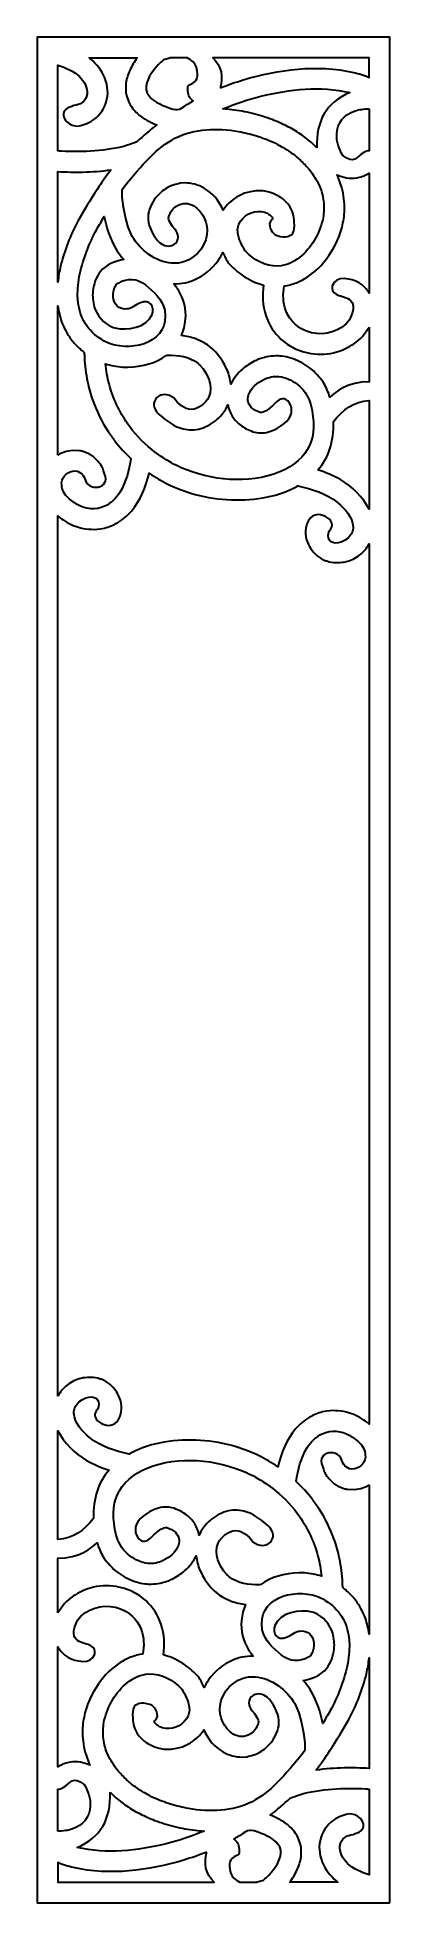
# Model space of a CAD drawing. Header units: centimetres. Extents: x 17.9 to 21.3, y -9 to 9.
import ezdxf

# ---------------------------------------------------------------- set-up
doc = ezdxf.new("R2010")
doc.units = ezdxf.units.CM
doc.header["$MEASUREMENT"] = 0
doc.layers.add('layer 1', color=7, linetype='Continuous')

msp = doc.modelspace()

# ---------------------------------------------------------------- linework, layer by layer
at = {"layer": 'layer 1', "color": 250, "lineweight": 30}
for points, knots in [([(21.33253, -9.00021), (21.33253, -9.00021), (20.05834, -9.00021), (20.05834, -9.00021), (20.05834, -9.00021), (20.05834, -9.00021), (17.93238, -9.00021), (17.93238, -9.00021), (17.93238, -9.00021), (17.93238, -2.99986), (17.93238, 3.00037), (17.93238, 9.00077), (17.93238, 9.00077), (17.93238, 9.00077), (19.20657, 9.00077), (19.20657, 9.00077), (19.20657, 9.00077), (19.20657, 9.00077), (21.33253, 9.00077), (21.33253, 9.00077), (21.33253, 9.00077), (21.33253, 3.00037), (21.33253, -2.99986), (21.33253, -9.00021)], [0, 0, 0, 0, 0.14285714, 0.14285714, 0.14285714, 0.14285714, 0.28571429, 0.28571429, 0.28571429, 0.28571429, 0.42857143, 0.42857143, 0.42857143, 0.42857143, 0.57142857, 0.57142857, 0.57142857, 0.57142857, 0.71428571, 0.71428571, 0.71428571, 0.71428571, 1, 1, 1, 1]), ([(18.16517, 7.90223), (18.37842, 7.89046), (18.59643, 7.89922), (18.8026, 7.95893), (18.8026, 7.95893), (18.83366, 7.96908), (18.86337, 7.97996), (18.89299, 7.99282), (18.89299, 7.99282), (18.95419, 8.05014), (19.01837, 8.10425), (19.08508, 8.15463), (19.08508, 8.15463), (19.06879, 8.16112), (19.05255, 8.16803), (19.03627, 8.1754), (19.03627, 8.1754), (19.00668, 8.19044), (18.97913, 8.20604), (18.95116, 8.22403), (18.95116, 8.22403), (18.91851, 8.24783), (18.89141, 8.2713), (18.86402, 8.301), (18.86402, 8.301), (18.84672, 8.3228), (18.83271, 8.34341), (18.819, 8.3676), (18.819, 8.3676), (18.80792, 8.39151), (18.79972, 8.41353), (18.79264, 8.43887), (18.79264, 8.43887), (18.78461, 8.48005), (18.78305, 8.51495), (18.78695, 8.55664), (18.78695, 8.55664), (18.79405, 8.60141), (18.80579, 8.64001), (18.82363, 8.68151), (18.82363, 8.68151), (18.84411, 8.72436), (18.86875, 8.76486), (18.89697, 8.80272), (18.89697, 8.80272), (18.89697, 8.80272), (18.43267, 8.80272), (18.43267, 8.80272), (18.43267, 8.80272), (18.43715, 8.79938), (18.44158, 8.79599), (18.446, 8.7925), (18.446, 8.7925), (18.50704, 8.74151), (18.55196, 8.68281), (18.58349, 8.60959), (18.58349, 8.60959), (18.58349, 8.60959), (18.59462, 8.57883), (18.59462, 8.57883), (18.59462, 8.57883), (18.61838, 8.49789), (18.61769, 8.42483), (18.58733, 8.34577), (18.58733, 8.34577), (18.56347, 8.2924), (18.53289, 8.25125), (18.48774, 8.21392), (18.48774, 8.21392), (18.47291, 8.2032), (18.45843, 8.1939), (18.44248, 8.18498), (18.44248, 8.18498), (18.35968, 8.14429), (18.28546, 8.11696), (18.21532, 8.18985), (18.21532, 8.18985), (18.18377, 8.22263), (18.16636, 8.26734), (18.21099, 8.308), (18.21099, 8.308), (18.22974, 8.3251), (18.26032, 8.33212), (18.28595, 8.34132), (18.28595, 8.34132), (18.31517, 8.34617), (18.3421, 8.35295), (18.36648, 8.37064), (18.36648, 8.37064), (18.4212, 8.41574), (18.42313, 8.48132), (18.39671, 8.54259), (18.39671, 8.54259), (18.38208, 8.57316), (18.36347, 8.59875), (18.33938, 8.62262), (18.33938, 8.62262), (18.28147, 8.67675), (18.20592, 8.70764), (18.13044, 8.73155), (18.13044, 8.73155), (18.13044, 8.73155), (18.13044, 7.90465), (18.13044, 7.90465), (18.13044, 7.90465), (18.14202, 7.90376), (18.15358, 7.90298), (18.16517, 7.90223)], [0, 0, 0, 0, 0.03571429, 0.03571429, 0.03571429, 0.03571429, 0.07142857, 0.07142857, 0.07142857, 0.07142857, 0.10714286, 0.10714286, 0.10714286, 0.10714286, 0.14285714, 0.14285714, 0.14285714, 0.14285714, 0.17857143, 0.17857143, 0.17857143, 0.17857143, 0.21428571, 0.21428571, 0.21428571, 0.21428571, 0.25, 0.25, 0.25, 0.25, 0.28571429, 0.28571429, 0.28571429, 0.28571429, 0.32142857, 0.32142857, 0.32142857, 0.32142857, 0.35714286, 0.35714286, 0.35714286, 0.35714286, 0.39285714, 0.39285714, 0.39285714, 0.39285714, 0.42857143, 0.42857143, 0.42857143, 0.42857143, 0.46428571, 0.46428571, 0.46428571, 0.46428571, 0.5, 0.5, 0.5, 0.5, 0.53571429, 0.53571429, 0.53571429, 0.53571429, 0.57142857, 0.57142857, 0.57142857, 0.57142857, 0.60714286, 0.60714286, 0.60714286, 0.60714286, 0.64285714, 0.64285714, 0.64285714, 0.64285714, 0.67857143, 0.67857143, 0.67857143, 0.67857143, 0.71428571, 0.71428571, 0.71428571, 0.71428571, 0.75, 0.75, 0.75, 0.75, 0.78571429, 0.78571429, 0.78571429, 0.78571429, 0.82142857, 0.82142857, 0.82142857, 0.82142857, 0.85714286, 0.85714286, 0.85714286, 0.85714286, 0.89285714, 0.89285714, 0.89285714, 0.89285714, 0.92857143, 0.92857143, 0.92857143, 0.92857143, 1, 1, 1, 1]), ([(19.37795, 8.80272), (19.41977, 8.78166), (19.45902, 8.75148), (19.46846, 8.71015), (19.46846, 8.71015), (19.49056, 8.61346), (19.47122, 8.5803), (19.43255, 8.5582), (19.43255, 8.5582), (19.39387, 8.5361), (19.38006, 8.54439), (19.38558, 8.48637), (19.38558, 8.48637), (19.39109, 8.42858), (19.40481, 8.40915), (19.43769, 8.38716), (19.43769, 8.38716), (19.41921, 8.37649), (19.40092, 8.36549), (19.38277, 8.35411), (19.38277, 8.35411), (19.2816, 8.28974), (19.2907, 8.28997), (19.17338, 8.33207), (19.17338, 8.33207), (19.09967, 8.36175), (19.0008, 8.4062), (18.98377, 8.49342), (18.98377, 8.49342), (18.97343, 8.58319), (19.04204, 8.67314), (19.09847, 8.7351), (19.09847, 8.7351), (19.1147, 8.75198), (19.13116, 8.76802), (19.14926, 8.78306), (19.14926, 8.78306), (19.14926, 8.78306), (19.2108, 8.79894), (19.2108, 8.79894), (19.2108, 8.79894), (19.2108, 8.79894), (19.21072, 8.80272), (19.21072, 8.80272), (19.21072, 8.80272), (19.21072, 8.80272), (19.37795, 8.80272), (19.37795, 8.80272)], [0, 0, 0, 0, 0.07692308, 0.07692308, 0.07692308, 0.07692308, 0.15384615, 0.15384615, 0.15384615, 0.15384615, 0.23076923, 0.23076923, 0.23076923, 0.23076923, 0.30769231, 0.30769231, 0.30769231, 0.30769231, 0.38461538, 0.38461538, 0.38461538, 0.38461538, 0.46153846, 0.46153846, 0.46153846, 0.46153846, 0.53846154, 0.53846154, 0.53846154, 0.53846154, 0.61538462, 0.61538462, 0.61538462, 0.61538462, 0.69230769, 0.69230769, 0.69230769, 0.69230769, 0.76923077, 0.76923077, 0.76923077, 0.76923077, 0.84615385, 0.84615385, 0.84615385, 0.84615385, 1, 1, 1, 1]), ([(19.6955, 8.51179), (19.72981, 8.61749), (19.71156, 8.72033), (19.62717, 8.80272), (19.62717, 8.80272), (19.62717, 8.80272), (21.13449, 8.80272), (21.13449, 8.80272), (21.13449, 8.80272), (21.13449, 8.80272), (21.13449, 8.61401), (21.13449, 8.61401), (21.13449, 8.61401), (21.08607, 8.63519), (21.03447, 8.65001), (20.98358, 8.66227), (20.98358, 8.66227), (20.63175, 8.74138), (20.26184, 8.69106), (19.92014, 8.59047), (19.92014, 8.59047), (19.84396, 8.56729), (19.76891, 8.54135), (19.6955, 8.51179)], [0, 0, 0, 0, 0.14285714, 0.14285714, 0.14285714, 0.14285714, 0.28571429, 0.28571429, 0.28571429, 0.28571429, 0.42857143, 0.42857143, 0.42857143, 0.42857143, 0.57142857, 0.57142857, 0.57142857, 0.57142857, 0.71428571, 0.71428571, 0.71428571, 0.71428571, 1, 1, 1, 1]), ([(20.6306, 7.9352), (20.61884, 8.19453), (20.72414, 8.37193), (20.9465, 8.46738), (20.9465, 8.46738), (20.66567, 8.53468), (20.36728, 8.50022), (20.09024, 8.43192), (20.09024, 8.43192), (19.96629, 8.40016), (19.84187, 8.36064), (19.72311, 8.30956), (19.72311, 8.30956), (19.75134, 8.30758), (19.77958, 8.30514), (19.80803, 8.30213), (19.80803, 8.30213), (19.87561, 8.29308), (19.94104, 8.2814), (20.00749, 8.26644), (20.00749, 8.26644), (20.07383, 8.24937), (20.13722, 8.22981), (20.2015, 8.2064), (20.2015, 8.2064), (20.24892, 8.18725), (20.29455, 8.1669), (20.34049, 8.14433), (20.34049, 8.14433), (20.3856, 8.12001), (20.42839, 8.09469), (20.47145, 8.06682), (20.47145, 8.06682), (20.51346, 8.037), (20.55275, 8.00648), (20.59198, 7.97306), (20.59198, 7.97306), (20.59198, 7.97306), (20.6306, 7.9352), (20.6306, 7.9352)], [0, 0, 0, 0, 0.09090909, 0.09090909, 0.09090909, 0.09090909, 0.18181818, 0.18181818, 0.18181818, 0.18181818, 0.27272727, 0.27272727, 0.27272727, 0.27272727, 0.36363636, 0.36363636, 0.36363636, 0.36363636, 0.45454545, 0.45454545, 0.45454545, 0.45454545, 0.54545455, 0.54545455, 0.54545455, 0.54545455, 0.63636364, 0.63636364, 0.63636364, 0.63636364, 0.72727273, 0.72727273, 0.72727273, 0.72727273, 0.81818182, 0.81818182, 0.81818182, 0.81818182, 1, 1, 1, 1]), ([(21.13449, 8.30985), (21.08416, 8.31032), (21.03883, 8.30418), (20.99846, 8.29138), (20.99846, 8.29138), (20.88887, 8.25663), (20.82486, 8.17866), (20.8212, 8.06132), (20.8212, 8.06132), (20.8191, 7.99429), (20.8418, 7.92725), (20.87928, 7.86022), (20.87928, 7.86022), (20.9954, 7.76873), (21.00812, 7.8472), (21.08259, 7.89002), (21.08259, 7.89002), (21.09831, 7.89906), (21.11559, 7.90436), (21.13449, 7.906), (21.13449, 7.906), (21.13449, 7.906), (21.13449, 8.30985), (21.13449, 8.30985)], [0, 0, 0, 0, 0.14285714, 0.14285714, 0.14285714, 0.14285714, 0.28571429, 0.28571429, 0.28571429, 0.28571429, 0.42857143, 0.42857143, 0.42857143, 0.42857143, 0.57142857, 0.57142857, 0.57142857, 0.57142857, 0.71428571, 0.71428571, 0.71428571, 0.71428571, 1, 1, 1, 1]), ([(20.17404, 7.20195), (20.18244, 7.24399), (20.23335, 7.24292), (20.17482, 7.28781), (20.17482, 7.28781), (20.1606, 7.29873), (20.14467, 7.30706), (20.1268, 7.31344), (20.1268, 7.31344), (20.03722, 7.33967), (19.94549, 7.29993), (19.89232, 7.22532), (19.89232, 7.22532), (19.86983, 7.18797), (19.86192, 7.15949), (19.86589, 7.11674), (19.86589, 7.11674), (19.87385, 7.05407), (19.90358, 6.99452), (19.93679, 6.94153), (19.93679, 6.94153), (20.0215, 6.85315), (20.12982, 6.78913), (20.25528, 6.79381), (20.25528, 6.79381), (20.33429, 6.79906), (20.40033, 6.829), (20.46276, 6.87679), (20.46276, 6.87679), (20.57539, 6.96761), (20.65274, 7.09835), (20.68597, 7.23847), (20.68597, 7.23847), (20.69688, 7.29291), (20.70075, 7.34376), (20.6974, 7.39929), (20.6974, 7.39929), (20.69195, 7.45485), (20.68009, 7.50419), (20.65986, 7.55629), (20.65986, 7.55629), (20.65986, 7.55629), (20.64242, 7.59445), (20.64242, 7.59445), (20.64242, 7.59445), (20.61551, 7.64526), (20.58348, 7.69023), (20.54764, 7.73517), (20.54764, 7.73517), (20.51951, 7.76705), (20.4911, 7.79625), (20.46006, 7.82529), (20.46006, 7.82529), (20.42757, 7.85295), (20.39509, 7.87818), (20.36029, 7.90286), (20.36029, 7.90286), (20.3115, 7.93446), (20.26309, 7.96172), (20.21093, 7.98731), (20.21093, 7.98731), (20.15684, 8.01146), (20.10341, 8.03191), (20.04699, 8.05032), (20.04699, 8.05032), (19.98929, 8.06714), (19.93244, 8.08082), (19.87333, 8.09226), (19.87333, 8.09226), (19.66684, 8.12605), (19.45206, 8.12272), (19.26075, 8.02623), (19.26075, 8.02623), (19.08915, 7.93968), (18.95165, 7.7834), (18.75022, 7.53347), (18.75022, 7.53347), (18.75018, 7.50816), (18.75053, 7.48291), (18.75266, 7.45765), (18.75266, 7.45765), (18.76474, 7.32796), (18.7887, 7.19678), (18.84879, 7.08012), (18.84879, 7.08012), (18.92695, 6.94271), (19.07296, 6.83638), (19.23198, 6.82026), (19.23198, 6.82026), (19.25356, 6.81909), (19.27359, 6.81947), (19.29516, 6.82163), (19.29516, 6.82163), (19.43521, 6.84235), (19.54788, 6.95731), (19.56902, 7.0968), (19.56902, 7.0968), (19.58096, 7.20376), (19.53658, 7.31466), (19.44382, 7.37299), (19.44382, 7.37299), (19.38728, 7.40514), (19.33254, 7.40535), (19.27628, 7.37206), (19.27628, 7.37206), (19.24021, 7.34814), (19.21332, 7.31388), (19.20071, 7.27228), (19.20071, 7.27228), (19.19013, 7.22902), (19.23279, 7.17949), (19.25802, 7.1503), (19.25802, 7.1503), (19.30174, 7.10964), (19.30642, 7.03346), (19.24913, 7.00133), (19.24913, 7.00133), (19.19987, 6.97368), (19.15413, 6.98621), (19.1157, 7.0179), (19.1157, 7.0179), (19.05161, 7.07072), (19.00777, 7.17681), (19.00143, 7.23893), (19.00143, 7.23893), (19.00124, 7.24827), (19.00104, 7.25762), (19.00084, 7.26696), (19.00084, 7.26696), (19.00521, 7.33756), (19.03412, 7.39777), (19.07596, 7.45399), (19.07596, 7.45399), (19.10858, 7.49373), (19.14251, 7.52302), (19.18682, 7.54923), (19.18682, 7.54923), (19.22707, 7.57044), (19.26483, 7.58343), (19.30965, 7.59164), (19.30965, 7.59164), (19.30965, 7.59164), (19.3525, 7.59541), (19.3525, 7.59541), (19.3525, 7.59541), (19.42438, 7.59497), (19.48319, 7.57847), (19.54557, 7.54295), (19.54557, 7.54295), (19.54557, 7.54295), (19.57487, 7.52362), (19.57487, 7.52362), (19.57487, 7.52362), (19.64395, 7.47161), (19.69189, 7.40918), (19.72613, 7.33324), (19.72613, 7.33324), (19.72628, 7.33349), (19.72643, 7.33373), (19.72658, 7.33398), (19.72658, 7.33398), (19.74463, 7.35933), (19.76259, 7.38086), (19.78424, 7.40319), (19.78424, 7.40319), (19.80694, 7.4234), (19.8289, 7.44038), (19.8542, 7.45717), (19.8542, 7.45717), (19.88027, 7.47205), (19.90507, 7.48401), (19.93288, 7.49518), (19.93288, 7.49518), (19.93288, 7.49518), (19.98887, 7.51114), (19.98887, 7.51114), (19.98887, 7.51114), (20.03744, 7.51963), (20.07901, 7.5217), (20.12774, 7.51592), (20.12774, 7.51592), (20.12774, 7.51592), (20.16804, 7.50773), (20.16804, 7.50773), (20.16804, 7.50773), (20.2267, 7.49051), (20.27129, 7.46622), (20.31778, 7.42642), (20.31778, 7.42642), (20.33261, 7.41206), (20.34621, 7.39777), (20.35922, 7.38173), (20.35922, 7.38173), (20.39657, 7.32961), (20.41141, 7.27927), (20.41164, 7.21543), (20.41164, 7.21543), (20.4151, 7.17362), (20.41286, 7.13615), (20.39664, 7.11057), (20.39664, 7.11057), (20.37577, 7.07769), (20.33177, 7.06448), (20.24697, 7.08695), (20.24697, 7.08695), (20.22007, 7.09408), (20.17073, 7.13783), (20.17404, 7.20195)], [0, 0, 0, 0, 0.01886792, 0.01886792, 0.01886792, 0.01886792, 0.03773585, 0.03773585, 0.03773585, 0.03773585, 0.05660377, 0.05660377, 0.05660377, 0.05660377, 0.0754717, 0.0754717, 0.0754717, 0.0754717, 0.09433962, 0.09433962, 0.09433962, 0.09433962, 0.11320755, 0.11320755, 0.11320755, 0.11320755, 0.13207547, 0.13207547, 0.13207547, 0.13207547, 0.1509434, 0.1509434, 0.1509434, 0.1509434, 0.16981132, 0.16981132, 0.16981132, 0.16981132, 0.18867925, 0.18867925, 0.18867925, 0.18867925, 0.20754717, 0.20754717, 0.20754717, 0.20754717, 0.22641509, 0.22641509, 0.22641509, 0.22641509, 0.24528302, 0.24528302, 0.24528302, 0.24528302, 0.26415094, 0.26415094, 0.26415094, 0.26415094, 0.28301887, 0.28301887, 0.28301887, 0.28301887, 0.30188679, 0.30188679, 0.30188679, 0.30188679, 0.32075472, 0.32075472, 0.32075472, 0.32075472, 0.33962264, 0.33962264, 0.33962264, 0.33962264, 0.35849057, 0.35849057, 0.35849057, 0.35849057, 0.37735849, 0.37735849, 0.37735849, 0.37735849, 0.39622642, 0.39622642, 0.39622642, 0.39622642, 0.41509434, 0.41509434, 0.41509434, 0.41509434, 0.43396226, 0.43396226, 0.43396226, 0.43396226, 0.45283019, 0.45283019, 0.45283019, 0.45283019, 0.47169811, 0.47169811, 0.47169811, 0.47169811, 0.49056604, 0.49056604, 0.49056604, 0.49056604, 0.50943396, 0.50943396, 0.50943396, 0.50943396, 0.52830189, 0.52830189, 0.52830189, 0.52830189, 0.54716981, 0.54716981, 0.54716981, 0.54716981, 0.56603774, 0.56603774, 0.56603774, 0.56603774, 0.58490566, 0.58490566, 0.58490566, 0.58490566, 0.60377358, 0.60377358, 0.60377358, 0.60377358, 0.62264151, 0.62264151, 0.62264151, 0.62264151, 0.64150943, 0.64150943, 0.64150943, 0.64150943, 0.66037736, 0.66037736, 0.66037736, 0.66037736, 0.67924528, 0.67924528, 0.67924528, 0.67924528, 0.69811321, 0.69811321, 0.69811321, 0.69811321, 0.71698113, 0.71698113, 0.71698113, 0.71698113, 0.73584906, 0.73584906, 0.73584906, 0.73584906, 0.75471698, 0.75471698, 0.75471698, 0.75471698, 0.77358491, 0.77358491, 0.77358491, 0.77358491, 0.79245283, 0.79245283, 0.79245283, 0.79245283, 0.81132075, 0.81132075, 0.81132075, 0.81132075, 0.83018868, 0.83018868, 0.83018868, 0.83018868, 0.8490566, 0.8490566, 0.8490566, 0.8490566, 0.86792453, 0.86792453, 0.86792453, 0.86792453, 0.88679245, 0.88679245, 0.88679245, 0.88679245, 0.90566038, 0.90566038, 0.90566038, 0.90566038, 0.9245283, 0.9245283, 0.9245283, 0.9245283, 0.94339623, 0.94339623, 0.94339623, 0.94339623, 0.96226415, 0.96226415, 0.96226415, 0.96226415, 1, 1, 1, 1]), ([(18.64464, 7.72201), (18.55414, 7.70891), (18.46238, 7.70294), (18.37171, 7.70036), (18.37171, 7.70036), (18.29137, 7.69915), (18.21067, 7.70005), (18.13044, 7.7059), (18.13044, 7.7059), (18.13044, 7.7059), (18.13044, 6.63837), (18.13044, 6.63837), (18.13044, 6.63837), (18.13608, 6.68935), (18.1448, 6.73976), (18.15638, 6.79134), (18.15638, 6.79134), (18.19422, 6.94282), (18.25067, 7.08983), (18.32448, 7.22747), (18.32448, 7.22747), (18.38138, 7.33186), (18.44527, 7.43206), (18.50955, 7.53205), (18.50955, 7.53205), (18.55134, 7.59736), (18.59649, 7.66079), (18.64464, 7.72201)], [0, 0, 0, 0, 0.125, 0.125, 0.125, 0.125, 0.25, 0.25, 0.25, 0.25, 0.375, 0.375, 0.375, 0.375, 0.5, 0.5, 0.5, 0.5, 0.625, 0.625, 0.625, 0.625, 0.75, 0.75, 0.75, 0.75, 1, 1, 1, 1]), ([(20.31358, 6.60127), (20.30144, 6.52128), (20.30185, 6.44067), (20.32996, 6.36318), (20.32996, 6.36318), (20.33505, 6.34995), (20.34101, 6.33728), (20.34733, 6.32446), (20.34733, 6.32446), (20.39818, 6.23352), (20.47652, 6.17512), (20.5772, 6.14991), (20.5772, 6.14991), (20.71291, 6.11936), (20.85689, 6.1603), (20.94367, 6.27297), (20.94367, 6.27297), (21.00114, 6.3874), (20.98455, 6.4403), (20.94575, 6.46936), (20.94575, 6.46936), (20.90694, 6.49842), (20.84525, 6.50262), (20.81454, 6.52269), (20.81454, 6.52269), (20.7847, 6.54219), (20.77025, 6.57298), (20.77856, 6.60208), (20.77856, 6.60208), (20.80943, 6.71012), (20.96812, 6.67053), (21.03699, 6.63248), (21.03699, 6.63248), (21.03699, 6.63248), (21.06708, 6.61178), (21.06708, 6.61178), (21.06708, 6.61178), (21.09613, 6.58701), (21.11766, 6.5605), (21.13449, 6.53063), (21.13449, 6.53063), (21.13449, 6.53063), (21.13449, 7.68957), (21.13449, 7.68957), (21.13449, 7.68957), (21.09277, 7.66418), (21.05235, 7.64992), (21.01291, 7.64411), (21.01291, 7.64411), (20.94783, 7.6345), (20.88542, 7.64793), (20.82434, 7.6724), (20.82434, 7.6724), (20.83084, 7.65896), (20.83707, 7.64542), (20.84309, 7.63155), (20.84309, 7.63155), (20.87098, 7.55964), (20.88733, 7.49162), (20.89485, 7.41495), (20.89485, 7.41495), (20.89825, 7.35871), (20.89641, 7.30612), (20.88933, 7.2503), (20.88933, 7.2503), (20.88021, 7.19449), (20.86696, 7.14307), (20.84823, 7.08974), (20.84823, 7.08974), (20.84823, 7.08974), (20.8271, 7.03791), (20.8271, 7.03791), (20.8271, 7.03791), (20.77992, 6.93691), (20.72015, 6.84858), (20.64109, 6.77005), (20.64109, 6.77005), (20.58725, 6.71902), (20.53083, 6.67835), (20.46398, 6.64606), (20.46398, 6.64606), (20.46398, 6.64606), (20.43201, 6.63233), (20.43201, 6.63233), (20.43201, 6.63233), (20.39225, 6.6174), (20.35294, 6.60704), (20.31358, 6.60127)], [0, 0, 0, 0, 0.04347826, 0.04347826, 0.04347826, 0.04347826, 0.08695652, 0.08695652, 0.08695652, 0.08695652, 0.13043478, 0.13043478, 0.13043478, 0.13043478, 0.17391304, 0.17391304, 0.17391304, 0.17391304, 0.2173913, 0.2173913, 0.2173913, 0.2173913, 0.26086957, 0.26086957, 0.26086957, 0.26086957, 0.30434783, 0.30434783, 0.30434783, 0.30434783, 0.34782609, 0.34782609, 0.34782609, 0.34782609, 0.39130435, 0.39130435, 0.39130435, 0.39130435, 0.43478261, 0.43478261, 0.43478261, 0.43478261, 0.47826087, 0.47826087, 0.47826087, 0.47826087, 0.52173913, 0.52173913, 0.52173913, 0.52173913, 0.56521739, 0.56521739, 0.56521739, 0.56521739, 0.60869565, 0.60869565, 0.60869565, 0.60869565, 0.65217391, 0.65217391, 0.65217391, 0.65217391, 0.69565217, 0.69565217, 0.69565217, 0.69565217, 0.73913043, 0.73913043, 0.73913043, 0.73913043, 0.7826087, 0.7826087, 0.7826087, 0.7826087, 0.82608696, 0.82608696, 0.82608696, 0.82608696, 0.86956522, 0.86956522, 0.86956522, 0.86956522, 0.91304348, 0.91304348, 0.91304348, 0.91304348, 1, 1, 1, 1]), ([(18.68076, 6.19715), (18.6728, 6.19981), (18.66482, 6.20248), (18.65685, 6.20514), (18.65685, 6.20514), (18.56758, 6.2419), (18.51223, 6.31058), (18.48192, 6.40106), (18.48192, 6.40106), (18.46745, 6.45222), (18.46358, 6.49883), (18.46834, 6.55185), (18.46834, 6.55185), (18.47716, 6.61763), (18.49858, 6.68517), (18.5388, 6.73876), (18.5388, 6.73876), (18.59725, 6.80516), (18.68112, 6.84215), (18.76809, 6.85587), (18.76809, 6.85587), (18.75958, 6.86511), (18.75122, 6.87462), (18.74293, 6.88443), (18.74293, 6.88443), (18.72243, 6.91049), (18.70412, 6.93651), (18.68663, 6.96464), (18.68663, 6.96464), (18.63275, 7.05951), (18.59929, 7.164), (18.57856, 7.27115), (18.57856, 7.27115), (18.55333, 7.22967), (18.5288, 7.18784), (18.50537, 7.14554), (18.50537, 7.14554), (18.43234, 7.0114), (18.37623, 6.86666), (18.34281, 6.71761), (18.34281, 6.71761), (18.32809, 6.64361), (18.32026, 6.57285), (18.32166, 6.49742), (18.32166, 6.49742), (18.32296, 6.48002), (18.32427, 6.46262), (18.32557, 6.44524), (18.32557, 6.44524), (18.33612, 6.36765), (18.35612, 6.30328), (18.396, 6.23577), (18.396, 6.23577), (18.40562, 6.22226), (18.41522, 6.20877), (18.42483, 6.19527), (18.42483, 6.19527), (18.47584, 6.13519), (18.53377, 6.09013), (18.60493, 6.05657), (18.60493, 6.05657), (18.61502, 6.05246), (18.62511, 6.04834), (18.6352, 6.04422), (18.6352, 6.04422), (18.86456, 5.96481), (19.2163, 6.06119), (19.16189, 6.36833), (19.16189, 6.36833), (19.13914, 6.47155), (19.05547, 6.54754), (18.97664, 6.6115), (18.97664, 6.6115), (18.89658, 6.67506), (18.80535, 6.68427), (18.71229, 6.62922), (18.71229, 6.62922), (18.69481, 6.61779), (18.69273, 6.61478), (18.68363, 6.59553), (18.68363, 6.59553), (18.65777, 6.53433), (18.65235, 6.45869), (18.70157, 6.40742), (18.70157, 6.40742), (18.72868, 6.38223), (18.76561, 6.37528), (18.80089, 6.37975), (18.80089, 6.37975), (18.83847, 6.38053), (18.88204, 6.4225), (18.92744, 6.43939), (18.92744, 6.43939), (19.02117, 6.47429), (19.06646, 6.40231), (19.03916, 6.32683), (19.03916, 6.32683), (18.99274, 6.19839), (18.79632, 6.16663), (18.68076, 6.19715)], [0, 0, 0, 0, 0.03846154, 0.03846154, 0.03846154, 0.03846154, 0.07692308, 0.07692308, 0.07692308, 0.07692308, 0.11538462, 0.11538462, 0.11538462, 0.11538462, 0.15384615, 0.15384615, 0.15384615, 0.15384615, 0.19230769, 0.19230769, 0.19230769, 0.19230769, 0.23076923, 0.23076923, 0.23076923, 0.23076923, 0.26923077, 0.26923077, 0.26923077, 0.26923077, 0.30769231, 0.30769231, 0.30769231, 0.30769231, 0.34615385, 0.34615385, 0.34615385, 0.34615385, 0.38461538, 0.38461538, 0.38461538, 0.38461538, 0.42307692, 0.42307692, 0.42307692, 0.42307692, 0.46153846, 0.46153846, 0.46153846, 0.46153846, 0.5, 0.5, 0.5, 0.5, 0.53846154, 0.53846154, 0.53846154, 0.53846154, 0.57692308, 0.57692308, 0.57692308, 0.57692308, 0.61538462, 0.61538462, 0.61538462, 0.61538462, 0.65384615, 0.65384615, 0.65384615, 0.65384615, 0.69230769, 0.69230769, 0.69230769, 0.69230769, 0.73076923, 0.73076923, 0.73076923, 0.73076923, 0.76923077, 0.76923077, 0.76923077, 0.76923077, 0.80769231, 0.80769231, 0.80769231, 0.80769231, 0.84615385, 0.84615385, 0.84615385, 0.84615385, 0.88461538, 0.88461538, 0.88461538, 0.88461538, 0.92307692, 0.92307692, 0.92307692, 0.92307692, 1, 1, 1, 1]), ([(21.13449, 6.20498), (21.09573, 6.13734), (21.04771, 6.08694), (20.98444, 6.04099), (20.98444, 6.04099), (20.93323, 6.00661), (20.88174, 5.98182), (20.82285, 5.96404), (20.82285, 5.96404), (20.73919, 5.94093), (20.65781, 5.93616), (20.57205, 5.94909), (20.57205, 5.94909), (20.53523, 5.95553), (20.50049, 5.96469), (20.46537, 5.97722), (20.46537, 5.97722), (20.41512, 5.9965), (20.37116, 6.02082), (20.32723, 6.05173), (20.32723, 6.05173), (20.32723, 6.05173), (20.28664, 6.08488), (20.28664, 6.08488), (20.28664, 6.08488), (20.21659, 6.1512), (20.16732, 6.22458), (20.13662, 6.31624), (20.13662, 6.31624), (20.10609, 6.41333), (20.10234, 6.51087), (20.11485, 6.61036), (20.11485, 6.61036), (20.11196, 6.61103), (20.10908, 6.61172), (20.10618, 6.61242), (20.10618, 6.61242), (20.03395, 6.63225), (19.97121, 6.66279), (19.90935, 6.7049), (19.90935, 6.7049), (19.86155, 6.73922), (19.82048, 6.77667), (19.7798, 6.81912), (19.7798, 6.81912), (19.75813, 6.85365), (19.7383, 6.88798), (19.72123, 6.92375), (19.72123, 6.92375), (19.70929, 6.89853), (19.69549, 6.87432), (19.67927, 6.84991), (19.67927, 6.84991), (19.67927, 6.84991), (19.65498, 6.81745), (19.65498, 6.81745), (19.65498, 6.81745), (19.58877, 6.73857), (19.51326, 6.6836), (19.41654, 6.64782), (19.41654, 6.64782), (19.39748, 6.64165), (19.37878, 6.6364), (19.35934, 6.63181), (19.35934, 6.63181), (19.32157, 6.62452), (19.28575, 6.62141), (19.24963, 6.62194), (19.24963, 6.62194), (19.25631, 6.61386), (19.26286, 6.60562), (19.26925, 6.59718), (19.26925, 6.59718), (19.27931, 6.5831), (19.28878, 6.56896), (19.29795, 6.55431), (19.29795, 6.55431), (19.34857, 6.46731), (19.37068, 6.37986), (19.3622, 6.27976), (19.3622, 6.27976), (19.35583, 6.22152), (19.34294, 6.16957), (19.32444, 6.12344), (19.32444, 6.12344), (19.37049, 6.11726), (19.41591, 6.10691), (19.46122, 6.09093), (19.46122, 6.09093), (19.48979, 6.07999), (19.51642, 6.0676), (19.54313, 6.05257), (19.54313, 6.05257), (19.62935, 6.00057), (19.6903, 5.93135), (19.73994, 5.84373), (19.73994, 5.84373), (19.73994, 5.84373), (19.76264, 5.79617), (19.76264, 5.79617), (19.76264, 5.79617), (19.78156, 5.74794), (19.79405, 5.70185), (19.79918, 5.65342), (19.79918, 5.65342), (19.82689, 5.71041), (19.86245, 5.75448), (19.91071, 5.79827), (19.91071, 5.79827), (19.94876, 5.82991), (19.98682, 5.85494), (20.03066, 5.87793), (20.03066, 5.87793), (20.04711, 5.88492), (20.06356, 5.8919), (20.08001, 5.89889), (20.08001, 5.89889), (20.14046, 5.91882), (20.19435, 5.92716), (20.25806, 5.92612), (20.25806, 5.92612), (20.28368, 5.92429), (20.30795, 5.92126), (20.33334, 5.91672), (20.33334, 5.91672), (20.39729, 5.9018), (20.45151, 5.87886), (20.50857, 5.84627), (20.50857, 5.84627), (20.53407, 5.83002), (20.55763, 5.81327), (20.58147, 5.79448), (20.58147, 5.79448), (20.62242, 5.75853), (20.65478, 5.72287), (20.68653, 5.67841), (20.68653, 5.67841), (20.71351, 5.63518), (20.73406, 5.59359), (20.75012, 5.54504), (20.75012, 5.54504), (20.7519, 5.53936), (20.75359, 5.53371), (20.75524, 5.52802), (20.75524, 5.52802), (20.80194, 5.57384), (20.93111, 5.67856), (21.13449, 5.67679), (21.13449, 5.67679), (21.13449, 5.67679), (21.13449, 6.20498), (21.13449, 6.20498)], [0, 0, 0, 0, 0.02564103, 0.02564103, 0.02564103, 0.02564103, 0.05128205, 0.05128205, 0.05128205, 0.05128205, 0.07692308, 0.07692308, 0.07692308, 0.07692308, 0.1025641, 0.1025641, 0.1025641, 0.1025641, 0.12820513, 0.12820513, 0.12820513, 0.12820513, 0.15384615, 0.15384615, 0.15384615, 0.15384615, 0.17948718, 0.17948718, 0.17948718, 0.17948718, 0.20512821, 0.20512821, 0.20512821, 0.20512821, 0.23076923, 0.23076923, 0.23076923, 0.23076923, 0.25641026, 0.25641026, 0.25641026, 0.25641026, 0.28205128, 0.28205128, 0.28205128, 0.28205128, 0.30769231, 0.30769231, 0.30769231, 0.30769231, 0.33333333, 0.33333333, 0.33333333, 0.33333333, 0.35897436, 0.35897436, 0.35897436, 0.35897436, 0.38461538, 0.38461538, 0.38461538, 0.38461538, 0.41025641, 0.41025641, 0.41025641, 0.41025641, 0.43589744, 0.43589744, 0.43589744, 0.43589744, 0.46153846, 0.46153846, 0.46153846, 0.46153846, 0.48717949, 0.48717949, 0.48717949, 0.48717949, 0.51282051, 0.51282051, 0.51282051, 0.51282051, 0.53846154, 0.53846154, 0.53846154, 0.53846154, 0.56410256, 0.56410256, 0.56410256, 0.56410256, 0.58974359, 0.58974359, 0.58974359, 0.58974359, 0.61538462, 0.61538462, 0.61538462, 0.61538462, 0.64102564, 0.64102564, 0.64102564, 0.64102564, 0.66666667, 0.66666667, 0.66666667, 0.66666667, 0.69230769, 0.69230769, 0.69230769, 0.69230769, 0.71794872, 0.71794872, 0.71794872, 0.71794872, 0.74358974, 0.74358974, 0.74358974, 0.74358974, 0.76923077, 0.76923077, 0.76923077, 0.76923077, 0.79487179, 0.79487179, 0.79487179, 0.79487179, 0.82051282, 0.82051282, 0.82051282, 0.82051282, 0.84615385, 0.84615385, 0.84615385, 0.84615385, 0.87179487, 0.87179487, 0.87179487, 0.87179487, 0.8974359, 0.8974359, 0.8974359, 0.8974359, 0.92307692, 0.92307692, 0.92307692, 0.92307692, 0.94871795, 0.94871795, 0.94871795, 0.94871795, 1, 1, 1, 1]), ([(18.13044, 4.96895), (18.13044, 4.96895), (18.1509, 4.98161), (18.1509, 4.98161), (18.1509, 4.98161), (18.1509, 4.98161), (18.21079, 5.00416), (18.21079, 5.00416), (18.21079, 5.00416), (18.21079, 5.00416), (18.27458, 5.0145), (18.27458, 5.0145), (18.27458, 5.0145), (18.27458, 5.0145), (18.34051, 5.01107), (18.34051, 5.01107), (18.34051, 5.01107), (18.3515, 5.00861), (18.36249, 5.00615), (18.37347, 5.00369), (18.37347, 5.00369), (18.38431, 4.9999), (18.39513, 4.99611), (18.40595, 4.99232), (18.40595, 4.99232), (18.41645, 4.98715), (18.42695, 4.98198), (18.43744, 4.97681), (18.43744, 4.97681), (18.44742, 4.97029), (18.4574, 4.96378), (18.4674, 4.95726), (18.4674, 4.95726), (18.47671, 4.94942), (18.48604, 4.94158), (18.49537, 4.93375), (18.49537, 4.93375), (18.50391, 4.92465), (18.51244, 4.91555), (18.52098, 4.90646), (18.52098, 4.90646), (18.52861, 4.8962), (18.53626, 4.88593), (18.5439, 4.87566), (18.5439, 4.87566), (18.55057, 4.8643), (18.55725, 4.85294), (18.56393, 4.84159), (18.56393, 4.84159), (18.5702, 4.80844), (18.59572, 4.77063), (18.59409, 4.73773), (18.59409, 4.73773), (18.59124, 4.68001), (18.53122, 4.65166), (18.47773, 4.65929), (18.47773, 4.65929), (18.44773, 4.66356), (18.41978, 4.67916), (18.40514, 4.70723), (18.40514, 4.70723), (18.38853, 4.75489), (18.36908, 4.79539), (18.31893, 4.81296), (18.31893, 4.81296), (18.25357, 4.82758), (18.19518, 4.7894), (18.17226, 4.72833), (18.17226, 4.72833), (18.17226, 4.72833), (18.16718, 4.70198), (18.16718, 4.70198), (18.16718, 4.70198), (18.16599, 4.65275), (18.18384, 4.60647), (18.21668, 4.56978), (18.21668, 4.56978), (18.2466, 4.53994), (18.28067, 4.51419), (18.31692, 4.49261), (18.31692, 4.49261), (18.40354, 4.44564), (18.49142, 4.43511), (18.58308, 4.47474), (18.58308, 4.47474), (18.64628, 4.50559), (18.69142, 4.5508), (18.72884, 4.60941), (18.72884, 4.60941), (18.78857, 4.70768), (18.81796, 4.82232), (18.83593, 4.93536), (18.83593, 4.93536), (18.77981, 4.98826), (18.72847, 5.04431), (18.67945, 5.1062), (18.67945, 5.1062), (18.65731, 5.13573), (18.6362, 5.16542), (18.61567, 5.19596), (18.61567, 5.19596), (18.55472, 5.29194), (18.5069, 5.38853), (18.46751, 5.49515), (18.46751, 5.49515), (18.44692, 5.55587), (18.43011, 5.61581), (18.41615, 5.67835), (18.41615, 5.67835), (18.4009, 5.75632), (18.39142, 5.83232), (18.38676, 5.9116), (18.38676, 5.9116), (18.38625, 5.92773), (18.3859, 5.94382), (18.38568, 5.95989), (18.38568, 5.95989), (18.37292, 5.96959), (18.36027, 5.97968), (18.34766, 5.99022), (18.34766, 5.99022), (18.31981, 6.0163), (18.29491, 6.04231), (18.27022, 6.07137), (18.27022, 6.07137), (18.24813, 6.10061), (18.22887, 6.12929), (18.21026, 6.16081), (18.21026, 6.16081), (18.19388, 6.1924), (18.18005, 6.223), (18.1671, 6.25619), (18.1671, 6.25619), (18.14988, 6.30813), (18.13834, 6.35738), (18.13044, 6.41101), (18.13044, 6.41101), (18.13044, 6.41101), (18.13044, 4.96895), (18.13044, 4.96895)], [0, 0, 0, 0, 0.02777778, 0.02777778, 0.02777778, 0.02777778, 0.05555556, 0.05555556, 0.05555556, 0.05555556, 0.08333333, 0.08333333, 0.08333333, 0.08333333, 0.11111111, 0.11111111, 0.11111111, 0.11111111, 0.13888889, 0.13888889, 0.13888889, 0.13888889, 0.16666667, 0.16666667, 0.16666667, 0.16666667, 0.19444444, 0.19444444, 0.19444444, 0.19444444, 0.22222222, 0.22222222, 0.22222222, 0.22222222, 0.25, 0.25, 0.25, 0.25, 0.27777778, 0.27777778, 0.27777778, 0.27777778, 0.30555556, 0.30555556, 0.30555556, 0.30555556, 0.33333333, 0.33333333, 0.33333333, 0.33333333, 0.36111111, 0.36111111, 0.36111111, 0.36111111, 0.38888889, 0.38888889, 0.38888889, 0.38888889, 0.41666667, 0.41666667, 0.41666667, 0.41666667, 0.44444444, 0.44444444, 0.44444444, 0.44444444, 0.47222222, 0.47222222, 0.47222222, 0.47222222, 0.5, 0.5, 0.5, 0.5, 0.52777778, 0.52777778, 0.52777778, 0.52777778, 0.55555556, 0.55555556, 0.55555556, 0.55555556, 0.58333333, 0.58333333, 0.58333333, 0.58333333, 0.61111111, 0.61111111, 0.61111111, 0.61111111, 0.63888889, 0.63888889, 0.63888889, 0.63888889, 0.66666667, 0.66666667, 0.66666667, 0.66666667, 0.69444444, 0.69444444, 0.69444444, 0.69444444, 0.72222222, 0.72222222, 0.72222222, 0.72222222, 0.75, 0.75, 0.75, 0.75, 0.77777778, 0.77777778, 0.77777778, 0.77777778, 0.80555556, 0.80555556, 0.80555556, 0.80555556, 0.83333333, 0.83333333, 0.83333333, 0.83333333, 0.86111111, 0.86111111, 0.86111111, 0.86111111, 0.88888889, 0.88888889, 0.88888889, 0.88888889, 0.91666667, 0.91666667, 0.91666667, 0.91666667, 0.94444444, 0.94444444, 0.94444444, 0.94444444, 1, 1, 1, 1]), ([(19.17525, 5.92934), (19.07735, 5.85751), (18.94869, 5.82309), (18.8054, 5.81803), (18.8054, 5.81803), (18.78868, 5.81837), (18.77197, 5.81872), (18.75525, 5.81906), (18.75525, 5.81906), (18.69687, 5.82356), (18.64292, 5.83394), (18.59034, 5.85101), (18.59034, 5.85101), (18.59361, 5.81803), (18.59802, 5.785), (18.6036, 5.75166), (18.6036, 5.75166), (18.61636, 5.68639), (18.63279, 5.62437), (18.65421, 5.56129), (18.65421, 5.56129), (18.68047, 5.49022), (18.71097, 5.42431), (18.74822, 5.35822), (18.74822, 5.35822), (18.76451, 5.33102), (18.78135, 5.3045), (18.7991, 5.27809), (18.7991, 5.27809), (18.86809, 5.18097), (18.94454, 5.09873), (19.03611, 5.02236), (19.03611, 5.02236), (19.09681, 4.97434), (19.1586, 4.9328), (19.22611, 4.89466), (19.22611, 4.89466), (19.25534, 4.87912), (19.28469, 4.86445), (19.31477, 4.85037), (19.31477, 4.85037), (19.60944, 4.7216), (19.96859, 4.68444), (20.27157, 4.80679), (20.27157, 4.80679), (20.55618, 4.92951), (20.65096, 5.14571), (20.57057, 5.45389), (20.57057, 5.45389), (20.56863, 5.46068), (20.56669, 5.46746), (20.56476, 5.47424), (20.56476, 5.47424), (20.54073, 5.55125), (20.5022, 5.6048), (20.43909, 5.65454), (20.43909, 5.65454), (20.38502, 5.69286), (20.33001, 5.71894), (20.26405, 5.72714), (20.26405, 5.72714), (20.21049, 5.73098), (20.16665, 5.72241), (20.11794, 5.70007), (20.11794, 5.70007), (20.05485, 5.66702), (19.99574, 5.6204), (19.97102, 5.55134), (19.97102, 5.55134), (19.95689, 5.50184), (19.96424, 5.46377), (20.00011, 5.42633), (20.00011, 5.42633), (20.02396, 5.40586), (20.05112, 5.39011), (20.08149, 5.381), (20.08149, 5.381), (20.11862, 5.37361), (20.16506, 5.41334), (20.19048, 5.43501), (20.19048, 5.43501), (20.21878, 5.46176), (20.25664, 5.50711), (20.29609, 5.5135), (20.29609, 5.5135), (20.31977, 5.51735), (20.34403, 5.50717), (20.36711, 5.47058), (20.36711, 5.47058), (20.38721, 5.43873), (20.38912, 5.40659), (20.38397, 5.37854), (20.38397, 5.37854), (20.36852, 5.29433), (20.26756, 5.23393), (20.18472, 5.1996), (20.18472, 5.1996), (20.17064, 5.19546), (20.15657, 5.19132), (20.1425, 5.18718), (20.1425, 5.18718), (20.09532, 5.1793), (20.05912, 5.18101), (20.01331, 5.19468), (20.01331, 5.19468), (19.99099, 5.20434), (19.96867, 5.21401), (19.94636, 5.22367), (19.94636, 5.22367), (19.9272, 5.23605), (19.90804, 5.24841), (19.88889, 5.26078), (19.88889, 5.26078), (19.87301, 5.2758), (19.85714, 5.29083), (19.84128, 5.30584), (19.84128, 5.30584), (19.82911, 5.32309), (19.81694, 5.34034), (19.80478, 5.35759), (19.80478, 5.35759), (19.7966, 5.37641), (19.78842, 5.39523), (19.78025, 5.41405), (19.78025, 5.41405), (19.77648, 5.42839), (19.77351, 5.44181), (19.77124, 5.45525), (19.77124, 5.45525), (19.75494, 5.41705), (19.73255, 5.38249), (19.70241, 5.34805), (19.70241, 5.34805), (19.68577, 5.33104), (19.66882, 5.3155), (19.65065, 5.30014), (19.65065, 5.30014), (19.59906, 5.2607), (19.55065, 5.2352), (19.4875, 5.21953), (19.4875, 5.21953), (19.4875, 5.21953), (19.4444, 5.2132), (19.4444, 5.2132), (19.4444, 5.2132), (19.38388, 5.21031), (19.33485, 5.21951), (19.27911, 5.24266), (19.27911, 5.24266), (19.27911, 5.24266), (19.24192, 5.26187), (19.24192, 5.26187), (19.24192, 5.26187), (19.14906, 5.31959), (18.9903, 5.42746), (19.08687, 5.52397), (19.08687, 5.52397), (19.11118, 5.5442), (19.13549, 5.55312), (19.1598, 5.55339), (19.1598, 5.55339), (19.19106, 5.55374), (19.22234, 5.53981), (19.25361, 5.51739), (19.25361, 5.51739), (19.29341, 5.46273), (19.34874, 5.41165), (19.42009, 5.41031), (19.42009, 5.41031), (19.48971, 5.41356), (19.55877, 5.46811), (19.58836, 5.52974), (19.58836, 5.52974), (19.63231, 5.63539), (19.57788, 5.75395), (19.5053, 5.83261), (19.5053, 5.83261), (19.49704, 5.84074), (19.48892, 5.84852), (19.48009, 5.856), (19.48009, 5.856), (19.39814, 5.92115), (19.29126, 5.93533), (19.18949, 5.93291), (19.18949, 5.93291), (19.18949, 5.93291), (19.17525, 5.92934), (19.17525, 5.92934)], [0, 0, 0, 0, 0.02083333, 0.02083333, 0.02083333, 0.02083333, 0.04166667, 0.04166667, 0.04166667, 0.04166667, 0.0625, 0.0625, 0.0625, 0.0625, 0.08333333, 0.08333333, 0.08333333, 0.08333333, 0.10416667, 0.10416667, 0.10416667, 0.10416667, 0.125, 0.125, 0.125, 0.125, 0.14583333, 0.14583333, 0.14583333, 0.14583333, 0.16666667, 0.16666667, 0.16666667, 0.16666667, 0.1875, 0.1875, 0.1875, 0.1875, 0.20833333, 0.20833333, 0.20833333, 0.20833333, 0.22916667, 0.22916667, 0.22916667, 0.22916667, 0.25, 0.25, 0.25, 0.25, 0.27083333, 0.27083333, 0.27083333, 0.27083333, 0.29166667, 0.29166667, 0.29166667, 0.29166667, 0.3125, 0.3125, 0.3125, 0.3125, 0.33333333, 0.33333333, 0.33333333, 0.33333333, 0.35416667, 0.35416667, 0.35416667, 0.35416667, 0.375, 0.375, 0.375, 0.375, 0.39583333, 0.39583333, 0.39583333, 0.39583333, 0.41666667, 0.41666667, 0.41666667, 0.41666667, 0.4375, 0.4375, 0.4375, 0.4375, 0.45833333, 0.45833333, 0.45833333, 0.45833333, 0.47916667, 0.47916667, 0.47916667, 0.47916667, 0.5, 0.5, 0.5, 0.5, 0.52083333, 0.52083333, 0.52083333, 0.52083333, 0.54166667, 0.54166667, 0.54166667, 0.54166667, 0.5625, 0.5625, 0.5625, 0.5625, 0.58333333, 0.58333333, 0.58333333, 0.58333333, 0.60416667, 0.60416667, 0.60416667, 0.60416667, 0.625, 0.625, 0.625, 0.625, 0.64583333, 0.64583333, 0.64583333, 0.64583333, 0.66666667, 0.66666667, 0.66666667, 0.66666667, 0.6875, 0.6875, 0.6875, 0.6875, 0.70833333, 0.70833333, 0.70833333, 0.70833333, 0.72916667, 0.72916667, 0.72916667, 0.72916667, 0.75, 0.75, 0.75, 0.75, 0.77083333, 0.77083333, 0.77083333, 0.77083333, 0.79166667, 0.79166667, 0.79166667, 0.79166667, 0.8125, 0.8125, 0.8125, 0.8125, 0.83333333, 0.83333333, 0.83333333, 0.83333333, 0.85416667, 0.85416667, 0.85416667, 0.85416667, 0.875, 0.875, 0.875, 0.875, 0.89583333, 0.89583333, 0.89583333, 0.89583333, 0.91666667, 0.91666667, 0.91666667, 0.91666667, 0.9375, 0.9375, 0.9375, 0.9375, 0.95833333, 0.95833333, 0.95833333, 0.95833333, 1, 1, 1, 1]), ([(20.79071, 5.29194), (20.79398, 5.09724), (20.74398, 4.94479), (20.64033, 4.82584), (20.64033, 4.82584), (20.71561, 4.80202), (20.78857, 4.77236), (20.85833, 4.73215), (20.85833, 4.73215), (20.97355, 4.66275), (21.07376, 4.56626), (21.13449, 4.44577), (21.13449, 4.44577), (21.13449, 4.44577), (21.13449, 5.49667), (21.13449, 5.49667), (21.13449, 5.49667), (20.98814, 5.48477), (20.878, 5.40862), (20.79071, 5.29194)], [0, 0, 0, 0, 0.16666667, 0.16666667, 0.16666667, 0.16666667, 0.33333333, 0.33333333, 0.33333333, 0.33333333, 0.5, 0.5, 0.5, 0.5, 0.66666667, 0.66666667, 0.66666667, 0.66666667, 1, 1, 1, 1]), ([(18.13042, -4.11191), (18.15362, -4.0704), (18.1834, -4.03464), (18.22225, -4.00303), (18.22225, -4.00303), (18.26344, -3.97293), (18.30398, -3.95391), (18.35321, -3.9408), (18.35321, -3.9408), (18.40898, -3.92846), (18.45918, -3.92765), (18.51505, -3.93941), (18.51505, -3.93941), (18.52585, -3.94261), (18.53665, -3.94581), (18.54744, -3.94901), (18.54744, -3.94901), (18.6121, -3.97416), (18.65894, -4.01079), (18.69516, -4.07039), (18.69516, -4.07039), (18.72115, -4.10415), (18.75606, -4.19028), (18.74289, -4.26394), (18.74289, -4.26394), (18.69898, -4.50948), (18.42297, -4.34882), (18.50118, -4.25705), (18.50118, -4.25705), (18.52701, -4.22675), (18.52917, -4.19393), (18.52421, -4.17075), (18.52421, -4.17075), (18.51154, -4.11149), (18.42528, -4.09481), (18.33403, -4.16781), (18.33403, -4.16781), (18.30296, -4.19932), (18.2852, -4.23288), (18.28516, -4.27738), (18.28516, -4.27738), (18.29149, -4.37152), (18.36804, -4.45344), (18.43626, -4.5115), (18.43626, -4.5115), (18.5458, -4.60008), (18.68224, -4.64111), (18.81751, -4.67247), (18.81751, -4.67247), (18.84858, -4.65503), (18.88172, -4.63869), (18.91701, -4.62348), (18.91701, -4.62348), (18.99488, -4.59198), (19.07254, -4.5703), (19.15505, -4.55508), (19.15505, -4.55508), (19.38949, -4.51666), (19.62451, -4.53515), (19.85197, -4.60154), (19.85197, -4.60154), (19.92604, -4.62524), (19.99606, -4.65264), (20.06638, -4.68556), (20.06638, -4.68556), (20.13215, -4.7184), (20.19377, -4.75407), (20.25473, -4.79457), (20.25473, -4.79457), (20.28559, -4.66106), (20.3353, -4.53261), (20.42515, -4.42629), (20.42515, -4.42629), (20.46497, -4.38175), (20.50738, -4.34651), (20.55836, -4.31532), (20.55836, -4.31532), (20.59942, -4.29275), (20.63853, -4.27682), (20.68373, -4.26465), (20.68373, -4.26465), (20.68373, -4.26465), (20.72718, -4.25618), (20.72718, -4.25618), (20.72718, -4.25618), (20.80357, -4.24693), (20.87036, -4.25314), (20.94403, -4.27502), (20.94403, -4.27502), (20.94403, -4.27502), (20.98559, -4.29027), (20.98559, -4.29027), (20.98559, -4.29027), (21.03928, -4.31389), (21.08928, -4.34425), (21.13447, -4.38087), (21.13447, -4.38087), (21.13447, -1.54979), (21.13449, 1.28129), (21.13449, 4.11246), (21.13449, 4.11246), (21.11129, 4.07095), (21.08151, 4.0352), (21.04266, 4.00359), (21.04266, 4.00359), (21.00147, 3.97349), (20.96093, 3.95446), (20.9117, 3.94135), (20.9117, 3.94135), (20.85593, 3.92902), (20.80573, 3.9282), (20.74987, 3.93997), (20.74987, 3.93997), (20.73906, 3.94317), (20.72826, 3.94636), (20.71747, 3.94956), (20.71747, 3.94956), (20.65282, 3.97471), (20.60597, 4.01134), (20.56975, 4.07094), (20.56975, 4.07094), (20.54376, 4.1047), (20.50885, 4.19084), (20.52202, 4.26449), (20.52202, 4.26449), (20.56593, 4.51003), (20.84195, 4.34937), (20.76373, 4.25761), (20.76373, 4.25761), (20.7379, 4.22731), (20.73575, 4.19448), (20.7407, 4.1713), (20.7407, 4.1713), (20.75337, 4.11205), (20.83963, 4.09536), (20.93088, 4.16836), (20.93088, 4.16836), (20.96195, 4.19988), (20.97971, 4.23344), (20.97975, 4.27794), (20.97975, 4.27794), (20.97342, 4.37208), (20.89687, 4.454), (20.82865, 4.51205), (20.82865, 4.51205), (20.71911, 4.60064), (20.58267, 4.64166), (20.44741, 4.67302), (20.44741, 4.67302), (20.41633, 4.65558), (20.38319, 4.63925), (20.3479, 4.62404), (20.3479, 4.62404), (20.27003, 4.59254), (20.19237, 4.57085), (20.10986, 4.55563), (20.10986, 4.55563), (19.87542, 4.51721), (19.6404, 4.5357), (19.41294, 4.60209), (19.41294, 4.60209), (19.33887, 4.6258), (19.26885, 4.6532), (19.19853, 4.68611), (19.19853, 4.68611), (19.13276, 4.71896), (19.07114, 4.75463), (19.01018, 4.79513), (19.01018, 4.79513), (18.97933, 4.66161), (18.92961, 4.53316), (18.83977, 4.42685), (18.83977, 4.42685), (18.79994, 4.38231), (18.75753, 4.34706), (18.70655, 4.31587), (18.70655, 4.31587), (18.66549, 4.29331), (18.62638, 4.27737), (18.58118, 4.2652), (18.58118, 4.2652), (18.58118, 4.2652), (18.53773, 4.25674), (18.53773, 4.25674), (18.53773, 4.25674), (18.46135, 4.24749), (18.39456, 4.2537), (18.32088, 4.27557), (18.32088, 4.27557), (18.32088, 4.27557), (18.27932, 4.29082), (18.27932, 4.29082), (18.27932, 4.29082), (18.22564, 4.31445), (18.17563, 4.34481), (18.13044, 4.38142), (18.13044, 4.38142), (18.13044, 1.55025), (18.13042, -1.28085), (18.13042, -4.11191)], [0, 0, 0, 0, 0.01960784, 0.01960784, 0.01960784, 0.01960784, 0.03921569, 0.03921569, 0.03921569, 0.03921569, 0.05882353, 0.05882353, 0.05882353, 0.05882353, 0.07843137, 0.07843137, 0.07843137, 0.07843137, 0.09803922, 0.09803922, 0.09803922, 0.09803922, 0.11764706, 0.11764706, 0.11764706, 0.11764706, 0.1372549, 0.1372549, 0.1372549, 0.1372549, 0.15686275, 0.15686275, 0.15686275, 0.15686275, 0.17647059, 0.17647059, 0.17647059, 0.17647059, 0.19607843, 0.19607843, 0.19607843, 0.19607843, 0.21568627, 0.21568627, 0.21568627, 0.21568627, 0.23529412, 0.23529412, 0.23529412, 0.23529412, 0.25490196, 0.25490196, 0.25490196, 0.25490196, 0.2745098, 0.2745098, 0.2745098, 0.2745098, 0.29411765, 0.29411765, 0.29411765, 0.29411765, 0.31372549, 0.31372549, 0.31372549, 0.31372549, 0.33333333, 0.33333333, 0.33333333, 0.33333333, 0.35294118, 0.35294118, 0.35294118, 0.35294118, 0.37254902, 0.37254902, 0.37254902, 0.37254902, 0.39215686, 0.39215686, 0.39215686, 0.39215686, 0.41176471, 0.41176471, 0.41176471, 0.41176471, 0.43137255, 0.43137255, 0.43137255, 0.43137255, 0.45098039, 0.45098039, 0.45098039, 0.45098039, 0.47058824, 0.47058824, 0.47058824, 0.47058824, 0.49019608, 0.49019608, 0.49019608, 0.49019608, 0.50980392, 0.50980392, 0.50980392, 0.50980392, 0.52941176, 0.52941176, 0.52941176, 0.52941176, 0.54901961, 0.54901961, 0.54901961, 0.54901961, 0.56862745, 0.56862745, 0.56862745, 0.56862745, 0.58823529, 0.58823529, 0.58823529, 0.58823529, 0.60784314, 0.60784314, 0.60784314, 0.60784314, 0.62745098, 0.62745098, 0.62745098, 0.62745098, 0.64705882, 0.64705882, 0.64705882, 0.64705882, 0.66666667, 0.66666667, 0.66666667, 0.66666667, 0.68627451, 0.68627451, 0.68627451, 0.68627451, 0.70588235, 0.70588235, 0.70588235, 0.70588235, 0.7254902, 0.7254902, 0.7254902, 0.7254902, 0.74509804, 0.74509804, 0.74509804, 0.74509804, 0.76470588, 0.76470588, 0.76470588, 0.76470588, 0.78431373, 0.78431373, 0.78431373, 0.78431373, 0.80392157, 0.80392157, 0.80392157, 0.80392157, 0.82352941, 0.82352941, 0.82352941, 0.82352941, 0.84313725, 0.84313725, 0.84313725, 0.84313725, 0.8627451, 0.8627451, 0.8627451, 0.8627451, 0.88235294, 0.88235294, 0.88235294, 0.88235294, 0.90196078, 0.90196078, 0.90196078, 0.90196078, 0.92156863, 0.92156863, 0.92156863, 0.92156863, 0.94117647, 0.94117647, 0.94117647, 0.94117647, 0.96078431, 0.96078431, 0.96078431, 0.96078431, 1, 1, 1, 1]), ([(18.4742, -5.29139), (18.47093, -5.09669), (18.52093, -4.94423), (18.62458, -4.82529), (18.62458, -4.82529), (18.54931, -4.80146), (18.47634, -4.77181), (18.40658, -4.73159), (18.40658, -4.73159), (18.29137, -4.6622), (18.19116, -4.5657), (18.13042, -4.44521), (18.13042, -4.44521), (18.13042, -4.44521), (18.13042, -5.49612), (18.13042, -5.49612), (18.13042, -5.49612), (18.27677, -5.48421), (18.38691, -5.40807), (18.4742, -5.29139)], [0, 0, 0, 0, 0.16666667, 0.16666667, 0.16666667, 0.16666667, 0.33333333, 0.33333333, 0.33333333, 0.33333333, 0.5, 0.5, 0.5, 0.5, 0.66666667, 0.66666667, 0.66666667, 0.66666667, 1, 1, 1, 1]), ([(21.13447, -4.96839), (21.13447, -4.96839), (21.11401, -4.98106), (21.11401, -4.98106), (21.11401, -4.98106), (21.11401, -4.98106), (21.05412, -5.00361), (21.05412, -5.00361), (21.05412, -5.00361), (21.05412, -5.00361), (20.99033, -5.01394), (20.99033, -5.01394), (20.99033, -5.01394), (20.99033, -5.01394), (20.9244, -5.01052), (20.9244, -5.01052), (20.9244, -5.01052), (20.91341, -5.00805), (20.90242, -5.0056), (20.89144, -5.00314), (20.89144, -5.00314), (20.8806, -4.99935), (20.86978, -4.99555), (20.85896, -4.99176), (20.85896, -4.99176), (20.84846, -4.98659), (20.83797, -4.98142), (20.82747, -4.97626), (20.82747, -4.97626), (20.81749, -4.96974), (20.80751, -4.96322), (20.79752, -4.95671), (20.79752, -4.95671), (20.7882, -4.94887), (20.77887, -4.94102), (20.76954, -4.93319), (20.76954, -4.93319), (20.76101, -4.92409), (20.75247, -4.915), (20.74394, -4.90591), (20.74394, -4.90591), (20.7363, -4.89564), (20.72866, -4.88537), (20.72101, -4.87511), (20.72101, -4.87511), (20.71434, -4.86375), (20.70766, -4.85239), (20.70098, -4.84103), (20.70098, -4.84103), (20.69471, -4.80789), (20.66919, -4.77007), (20.67082, -4.73718), (20.67082, -4.73718), (20.67367, -4.67946), (20.7337, -4.65111), (20.78718, -4.65873), (20.78718, -4.65873), (20.81718, -4.663), (20.84513, -4.67861), (20.85977, -4.70668), (20.85977, -4.70668), (20.87639, -4.75434), (20.89583, -4.79484), (20.94598, -4.8124), (20.94598, -4.8124), (21.01134, -4.82703), (21.06973, -4.78885), (21.09265, -4.72777), (21.09265, -4.72777), (21.09265, -4.72777), (21.09773, -4.70142), (21.09773, -4.70142), (21.09773, -4.70142), (21.09893, -4.6522), (21.08107, -4.60592), (21.04823, -4.56923), (21.04823, -4.56923), (21.01831, -4.53938), (20.98424, -4.51364), (20.94799, -4.49205), (20.94799, -4.49205), (20.86137, -4.44509), (20.77349, -4.43456), (20.68183, -4.47419), (20.68183, -4.47419), (20.61863, -4.50503), (20.57349, -4.55025), (20.53607, -4.60886), (20.53607, -4.60886), (20.47634, -4.70713), (20.44695, -4.82176), (20.42898, -4.93481), (20.42898, -4.93481), (20.4851, -4.9877), (20.53645, -5.04376), (20.58546, -5.10565), (20.58546, -5.10565), (20.6076, -5.13517), (20.62871, -5.16486), (20.64924, -5.19541), (20.64924, -5.19541), (20.71019, -5.29139), (20.75802, -5.38798), (20.7974, -5.49459), (20.7974, -5.49459), (20.81799, -5.55531), (20.8348, -5.61526), (20.84876, -5.67779), (20.84876, -5.67779), (20.86401, -5.75577), (20.87349, -5.83177), (20.87815, -5.91105), (20.87815, -5.91105), (20.87866, -5.92718), (20.87901, -5.94327), (20.87923, -5.95934), (20.87923, -5.95934), (20.89199, -5.96903), (20.90464, -5.97912), (20.91725, -5.98967), (20.91725, -5.98967), (20.9451, -6.01574), (20.97, -6.04175), (20.9947, -6.07082), (20.9947, -6.07082), (21.01678, -6.10006), (21.03604, -6.12873), (21.05465, -6.16025), (21.05465, -6.16025), (21.07103, -6.19185), (21.08487, -6.22245), (21.09781, -6.25564), (21.09781, -6.25564), (21.11503, -6.30758), (21.12657, -6.35683), (21.13447, -6.41046), (21.13447, -6.41046), (21.13447, -6.41046), (21.13447, -4.96839), (21.13447, -4.96839)], [0, 0, 0, 0, 0.02777778, 0.02777778, 0.02777778, 0.02777778, 0.05555556, 0.05555556, 0.05555556, 0.05555556, 0.08333333, 0.08333333, 0.08333333, 0.08333333, 0.11111111, 0.11111111, 0.11111111, 0.11111111, 0.13888889, 0.13888889, 0.13888889, 0.13888889, 0.16666667, 0.16666667, 0.16666667, 0.16666667, 0.19444444, 0.19444444, 0.19444444, 0.19444444, 0.22222222, 0.22222222, 0.22222222, 0.22222222, 0.25, 0.25, 0.25, 0.25, 0.27777778, 0.27777778, 0.27777778, 0.27777778, 0.30555556, 0.30555556, 0.30555556, 0.30555556, 0.33333333, 0.33333333, 0.33333333, 0.33333333, 0.36111111, 0.36111111, 0.36111111, 0.36111111, 0.38888889, 0.38888889, 0.38888889, 0.38888889, 0.41666667, 0.41666667, 0.41666667, 0.41666667, 0.44444444, 0.44444444, 0.44444444, 0.44444444, 0.47222222, 0.47222222, 0.47222222, 0.47222222, 0.5, 0.5, 0.5, 0.5, 0.52777778, 0.52777778, 0.52777778, 0.52777778, 0.55555556, 0.55555556, 0.55555556, 0.55555556, 0.58333333, 0.58333333, 0.58333333, 0.58333333, 0.61111111, 0.61111111, 0.61111111, 0.61111111, 0.63888889, 0.63888889, 0.63888889, 0.63888889, 0.66666667, 0.66666667, 0.66666667, 0.66666667, 0.69444444, 0.69444444, 0.69444444, 0.69444444, 0.72222222, 0.72222222, 0.72222222, 0.72222222, 0.75, 0.75, 0.75, 0.75, 0.77777778, 0.77777778, 0.77777778, 0.77777778, 0.80555556, 0.80555556, 0.80555556, 0.80555556, 0.83333333, 0.83333333, 0.83333333, 0.83333333, 0.86111111, 0.86111111, 0.86111111, 0.86111111, 0.88888889, 0.88888889, 0.88888889, 0.88888889, 0.91666667, 0.91666667, 0.91666667, 0.91666667, 0.94444444, 0.94444444, 0.94444444, 0.94444444, 1, 1, 1, 1]), ([(20.08966, -5.92879), (20.18756, -5.85696), (20.31622, -5.82254), (20.45952, -5.81747), (20.45952, -5.81747), (20.47623, -5.81782), (20.49295, -5.81816), (20.50966, -5.81851), (20.50966, -5.81851), (20.56804, -5.82301), (20.62199, -5.83338), (20.67457, -5.85045), (20.67457, -5.85045), (20.6713, -5.81748), (20.66689, -5.78445), (20.66131, -5.75111), (20.66131, -5.75111), (20.64855, -5.68583), (20.63212, -5.62381), (20.6107, -5.56074), (20.6107, -5.56074), (20.58444, -5.48967), (20.55394, -5.42375), (20.51669, -5.35767), (20.51669, -5.35767), (20.5004, -5.33046), (20.48356, -5.30395), (20.46581, -5.27754), (20.46581, -5.27754), (20.39683, -5.18042), (20.32037, -5.09818), (20.22881, -5.02181), (20.22881, -5.02181), (20.1681, -4.97379), (20.10631, -4.93225), (20.0388, -4.89411), (20.0388, -4.89411), (20.00957, -4.87856), (19.98022, -4.8639), (19.95014, -4.84982), (19.95014, -4.84982), (19.65547, -4.72105), (19.29632, -4.68389), (18.99334, -4.80624), (18.99334, -4.80624), (18.70873, -4.92895), (18.61395, -5.14516), (18.69434, -5.45334), (18.69434, -5.45334), (18.69628, -5.46012), (18.69822, -5.46691), (18.70016, -5.47369), (18.70016, -5.47369), (18.72418, -5.5507), (18.76271, -5.60425), (18.82582, -5.65399), (18.82582, -5.65399), (18.87989, -5.69231), (18.93491, -5.71839), (19.00086, -5.72659), (19.00086, -5.72659), (19.05442, -5.73042), (19.09826, -5.72186), (19.14697, -5.69952), (19.14697, -5.69952), (19.21007, -5.66646), (19.26917, -5.61984), (19.29389, -5.55079), (19.29389, -5.55079), (19.30802, -5.50129), (19.30067, -5.46321), (19.2648, -5.42577), (19.2648, -5.42577), (19.24095, -5.4053), (19.21379, -5.38956), (19.18342, -5.38045), (19.18342, -5.38045), (19.1463, -5.37305), (19.09985, -5.41279), (19.07444, -5.43446), (19.07444, -5.43446), (19.04614, -5.4612), (19.00827, -5.50655), (18.96882, -5.51295), (18.96882, -5.51295), (18.94514, -5.51679), (18.92088, -5.50661), (18.8978, -5.47003), (18.8978, -5.47003), (18.8777, -5.43818), (18.87579, -5.40604), (18.88094, -5.37798), (18.88094, -5.37798), (18.8964, -5.29378), (18.99735, -5.23337), (19.08019, -5.19904), (19.08019, -5.19904), (19.09427, -5.1949), (19.10834, -5.19077), (19.12241, -5.18663), (19.12241, -5.18663), (19.1696, -5.17874), (19.20579, -5.18046), (19.25161, -5.19412), (19.25161, -5.19412), (19.27392, -5.20379), (19.29624, -5.21345), (19.31855, -5.22312), (19.31855, -5.22312), (19.33771, -5.23549), (19.35687, -5.24786), (19.37603, -5.26023), (19.37603, -5.26023), (19.3919, -5.27525), (19.40777, -5.29027), (19.42363, -5.30528), (19.42363, -5.30528), (19.4358, -5.32253), (19.44797, -5.33978), (19.46013, -5.35703), (19.46013, -5.35703), (19.46831, -5.37586), (19.47649, -5.39468), (19.48466, -5.41349), (19.48466, -5.41349), (19.48843, -5.42783), (19.4914, -5.44126), (19.49367, -5.4547), (19.49367, -5.4547), (19.50997, -5.41649), (19.53236, -5.38194), (19.5625, -5.3475), (19.5625, -5.3475), (19.57914, -5.33048), (19.59609, -5.31495), (19.61426, -5.29959), (19.61426, -5.29959), (19.66585, -5.26015), (19.71426, -5.23464), (19.77741, -5.21898), (19.77741, -5.21898), (19.77741, -5.21898), (19.82051, -5.21265), (19.82051, -5.21265), (19.82051, -5.21265), (19.88103, -5.20976), (19.93006, -5.21896), (19.9858, -5.24211), (19.9858, -5.24211), (19.9858, -5.24211), (20.02299, -5.26132), (20.02299, -5.26132), (20.02299, -5.26132), (20.11585, -5.31904), (20.27461, -5.4269), (20.17804, -5.52342), (20.17804, -5.52342), (20.15373, -5.54365), (20.12942, -5.55257), (20.10511, -5.55284), (20.10511, -5.55284), (20.07385, -5.55318), (20.04257, -5.53926), (20.01131, -5.51683), (20.01131, -5.51683), (19.9715, -5.46217), (19.91617, -5.4111), (19.84482, -5.40976), (19.84482, -5.40976), (19.7752, -5.41301), (19.70614, -5.46756), (19.67655, -5.52919), (19.67655, -5.52919), (19.6326, -5.63484), (19.68703, -5.75339), (19.75961, -5.83206), (19.75961, -5.83206), (19.76787, -5.84019), (19.77599, -5.84797), (19.78482, -5.85545), (19.78482, -5.85545), (19.86677, -5.92059), (19.97365, -5.93477), (20.07542, -5.93236), (20.07542, -5.93236), (20.07542, -5.93236), (20.08966, -5.92879), (20.08966, -5.92879)], [0, 0, 0, 0, 0.02083333, 0.02083333, 0.02083333, 0.02083333, 0.04166667, 0.04166667, 0.04166667, 0.04166667, 0.0625, 0.0625, 0.0625, 0.0625, 0.08333333, 0.08333333, 0.08333333, 0.08333333, 0.10416667, 0.10416667, 0.10416667, 0.10416667, 0.125, 0.125, 0.125, 0.125, 0.14583333, 0.14583333, 0.14583333, 0.14583333, 0.16666667, 0.16666667, 0.16666667, 0.16666667, 0.1875, 0.1875, 0.1875, 0.1875, 0.20833333, 0.20833333, 0.20833333, 0.20833333, 0.22916667, 0.22916667, 0.22916667, 0.22916667, 0.25, 0.25, 0.25, 0.25, 0.27083333, 0.27083333, 0.27083333, 0.27083333, 0.29166667, 0.29166667, 0.29166667, 0.29166667, 0.3125, 0.3125, 0.3125, 0.3125, 0.33333333, 0.33333333, 0.33333333, 0.33333333, 0.35416667, 0.35416667, 0.35416667, 0.35416667, 0.375, 0.375, 0.375, 0.375, 0.39583333, 0.39583333, 0.39583333, 0.39583333, 0.41666667, 0.41666667, 0.41666667, 0.41666667, 0.4375, 0.4375, 0.4375, 0.4375, 0.45833333, 0.45833333, 0.45833333, 0.45833333, 0.47916667, 0.47916667, 0.47916667, 0.47916667, 0.5, 0.5, 0.5, 0.5, 0.52083333, 0.52083333, 0.52083333, 0.52083333, 0.54166667, 0.54166667, 0.54166667, 0.54166667, 0.5625, 0.5625, 0.5625, 0.5625, 0.58333333, 0.58333333, 0.58333333, 0.58333333, 0.60416667, 0.60416667, 0.60416667, 0.60416667, 0.625, 0.625, 0.625, 0.625, 0.64583333, 0.64583333, 0.64583333, 0.64583333, 0.66666667, 0.66666667, 0.66666667, 0.66666667, 0.6875, 0.6875, 0.6875, 0.6875, 0.70833333, 0.70833333, 0.70833333, 0.70833333, 0.72916667, 0.72916667, 0.72916667, 0.72916667, 0.75, 0.75, 0.75, 0.75, 0.77083333, 0.77083333, 0.77083333, 0.77083333, 0.79166667, 0.79166667, 0.79166667, 0.79166667, 0.8125, 0.8125, 0.8125, 0.8125, 0.83333333, 0.83333333, 0.83333333, 0.83333333, 0.85416667, 0.85416667, 0.85416667, 0.85416667, 0.875, 0.875, 0.875, 0.875, 0.89583333, 0.89583333, 0.89583333, 0.89583333, 0.91666667, 0.91666667, 0.91666667, 0.91666667, 0.9375, 0.9375, 0.9375, 0.9375, 0.95833333, 0.95833333, 0.95833333, 0.95833333, 1, 1, 1, 1]), ([(18.13042, -6.20443), (18.16918, -6.13678), (18.2172, -6.08638), (18.28047, -6.04044), (18.28047, -6.04044), (18.33168, -6.00606), (18.38317, -5.98126), (18.44207, -5.96349), (18.44207, -5.96349), (18.52572, -5.94038), (18.60711, -5.9356), (18.69286, -5.94854), (18.69286, -5.94854), (18.72968, -5.95497), (18.76442, -5.96413), (18.79954, -5.97667), (18.79954, -5.97667), (18.84979, -5.99595), (18.89375, -6.02027), (18.93768, -6.05117), (18.93768, -6.05117), (18.93768, -6.05117), (18.97827, -6.08432), (18.97827, -6.08432), (18.97827, -6.08432), (19.04832, -6.15065), (19.09759, -6.22402), (19.12829, -6.31569), (19.12829, -6.31569), (19.15882, -6.41278), (19.16258, -6.51031), (19.15006, -6.60981), (19.15006, -6.60981), (19.15295, -6.61047), (19.15583, -6.61117), (19.15873, -6.61187), (19.15873, -6.61187), (19.23096, -6.63169), (19.2937, -6.66223), (19.35556, -6.70435), (19.35556, -6.70435), (19.40337, -6.73867), (19.44443, -6.77612), (19.48511, -6.81857), (19.48511, -6.81857), (19.50678, -6.85309), (19.52661, -6.88743), (19.54368, -6.92319), (19.54368, -6.92319), (19.55562, -6.89797), (19.56942, -6.87377), (19.58564, -6.84935), (19.58564, -6.84935), (19.58564, -6.84935), (19.60993, -6.81689), (19.60993, -6.81689), (19.60993, -6.81689), (19.67614, -6.73801), (19.75165, -6.68305), (19.84837, -6.64727), (19.84837, -6.64727), (19.86743, -6.6411), (19.88613, -6.63584), (19.90557, -6.63126), (19.90557, -6.63126), (19.94334, -6.62397), (19.97916, -6.62086), (20.01528, -6.62139), (20.01528, -6.62139), (20.0086, -6.6133), (20.00205, -6.60507), (19.99566, -6.59663), (19.99566, -6.59663), (19.9856, -6.58255), (19.97613, -6.56841), (19.96696, -6.55375), (19.96696, -6.55375), (19.91634, -6.46675), (19.89423, -6.37931), (19.90271, -6.27921), (19.90271, -6.27921), (19.90908, -6.22096), (19.92197, -6.16902), (19.94048, -6.12288), (19.94048, -6.12288), (19.89442, -6.1167), (19.849, -6.10636), (19.80369, -6.09037), (19.80369, -6.09037), (19.77512, -6.07943), (19.74849, -6.06704), (19.72178, -6.05201), (19.72178, -6.05201), (19.63556, -6.00002), (19.57461, -5.9308), (19.52497, -5.84318), (19.52497, -5.84318), (19.52497, -5.84318), (19.50227, -5.79562), (19.50227, -5.79562), (19.50227, -5.79562), (19.48335, -5.74738), (19.47086, -5.7013), (19.46573, -5.65287), (19.46573, -5.65287), (19.43802, -5.70985), (19.40246, -5.75393), (19.3542, -5.79772), (19.3542, -5.79772), (19.31615, -5.82935), (19.27809, -5.85439), (19.23425, -5.87738), (19.23425, -5.87738), (19.2178, -5.88437), (19.20135, -5.89135), (19.1849, -5.89833), (19.1849, -5.89833), (19.12445, -5.91826), (19.07056, -5.9266), (19.00685, -5.92556), (19.00685, -5.92556), (18.98123, -5.92374), (18.95696, -5.92071), (18.93157, -5.91617), (18.93157, -5.91617), (18.86762, -5.90124), (18.81341, -5.87831), (18.75634, -5.84571), (18.75634, -5.84571), (18.73084, -5.82946), (18.70729, -5.81272), (18.68344, -5.79392), (18.68344, -5.79392), (18.6425, -5.75798), (18.61014, -5.72231), (18.57838, -5.67786), (18.57838, -5.67786), (18.55141, -5.63463), (18.53085, -5.59304), (18.51479, -5.54449), (18.51479, -5.54449), (18.51302, -5.53881), (18.51132, -5.53315), (18.50967, -5.52747), (18.50967, -5.52747), (18.46297, -5.57328), (18.3338, -5.67801), (18.13042, -5.67624), (18.13042, -5.67624), (18.13042, -5.67624), (18.13042, -6.20443), (18.13042, -6.20443)], [0, 0, 0, 0, 0.02564103, 0.02564103, 0.02564103, 0.02564103, 0.05128205, 0.05128205, 0.05128205, 0.05128205, 0.07692308, 0.07692308, 0.07692308, 0.07692308, 0.1025641, 0.1025641, 0.1025641, 0.1025641, 0.12820513, 0.12820513, 0.12820513, 0.12820513, 0.15384615, 0.15384615, 0.15384615, 0.15384615, 0.17948718, 0.17948718, 0.17948718, 0.17948718, 0.20512821, 0.20512821, 0.20512821, 0.20512821, 0.23076923, 0.23076923, 0.23076923, 0.23076923, 0.25641026, 0.25641026, 0.25641026, 0.25641026, 0.28205128, 0.28205128, 0.28205128, 0.28205128, 0.30769231, 0.30769231, 0.30769231, 0.30769231, 0.33333333, 0.33333333, 0.33333333, 0.33333333, 0.35897436, 0.35897436, 0.35897436, 0.35897436, 0.38461538, 0.38461538, 0.38461538, 0.38461538, 0.41025641, 0.41025641, 0.41025641, 0.41025641, 0.43589744, 0.43589744, 0.43589744, 0.43589744, 0.46153846, 0.46153846, 0.46153846, 0.46153846, 0.48717949, 0.48717949, 0.48717949, 0.48717949, 0.51282051, 0.51282051, 0.51282051, 0.51282051, 0.53846154, 0.53846154, 0.53846154, 0.53846154, 0.56410256, 0.56410256, 0.56410256, 0.56410256, 0.58974359, 0.58974359, 0.58974359, 0.58974359, 0.61538462, 0.61538462, 0.61538462, 0.61538462, 0.64102564, 0.64102564, 0.64102564, 0.64102564, 0.66666667, 0.66666667, 0.66666667, 0.66666667, 0.69230769, 0.69230769, 0.69230769, 0.69230769, 0.71794872, 0.71794872, 0.71794872, 0.71794872, 0.74358974, 0.74358974, 0.74358974, 0.74358974, 0.76923077, 0.76923077, 0.76923077, 0.76923077, 0.79487179, 0.79487179, 0.79487179, 0.79487179, 0.82051282, 0.82051282, 0.82051282, 0.82051282, 0.84615385, 0.84615385, 0.84615385, 0.84615385, 0.87179487, 0.87179487, 0.87179487, 0.87179487, 0.8974359, 0.8974359, 0.8974359, 0.8974359, 0.92307692, 0.92307692, 0.92307692, 0.92307692, 0.94871795, 0.94871795, 0.94871795, 0.94871795, 1, 1, 1, 1]), ([(18.95133, -6.60072), (18.96347, -6.52073), (18.96306, -6.44012), (18.93495, -6.36262), (18.93495, -6.36262), (18.92987, -6.34939), (18.9239, -6.33673), (18.91759, -6.32391), (18.91759, -6.32391), (18.86673, -6.23296), (18.78839, -6.17456), (18.68771, -6.14936), (18.68771, -6.14936), (18.552, -6.1188), (18.40802, -6.15975), (18.32124, -6.27241), (18.32124, -6.27241), (18.26377, -6.38684), (18.28036, -6.43975), (18.31916, -6.4688), (18.31916, -6.4688), (18.35797, -6.49787), (18.41966, -6.50206), (18.45037, -6.52214), (18.45037, -6.52214), (18.48021, -6.54163), (18.49466, -6.57243), (18.48635, -6.60152), (18.48635, -6.60152), (18.45548, -6.70956), (18.29679, -6.66997), (18.22792, -6.63193), (18.22792, -6.63193), (18.22792, -6.63193), (18.19783, -6.61123), (18.19783, -6.61123), (18.19783, -6.61123), (18.16878, -6.58646), (18.14725, -6.55994), (18.13042, -6.53008), (18.13042, -6.53008), (18.13042, -6.53008), (18.13042, -7.68901), (18.13042, -7.68901), (18.13042, -7.68901), (18.17214, -7.66362), (18.21256, -7.64936), (18.252, -7.64355), (18.252, -7.64355), (18.31708, -7.63395), (18.37949, -7.64737), (18.44057, -7.67184), (18.44057, -7.67184), (18.43408, -7.65841), (18.42784, -7.64487), (18.42183, -7.631), (18.42183, -7.631), (18.39393, -7.55909), (18.37758, -7.49107), (18.37006, -7.4144), (18.37006, -7.4144), (18.36666, -7.35815), (18.3685, -7.30556), (18.37558, -7.24974), (18.37558, -7.24974), (18.3847, -7.19394), (18.39795, -7.14251), (18.41668, -7.08918), (18.41668, -7.08918), (18.41668, -7.08918), (18.43781, -7.03735), (18.43781, -7.03735), (18.43781, -7.03735), (18.48499, -6.93635), (18.54476, -6.84802), (18.62382, -6.76949), (18.62382, -6.76949), (18.67766, -6.71847), (18.73408, -6.6778), (18.80093, -6.64551), (18.80093, -6.64551), (18.80093, -6.64551), (18.8329, -6.63177), (18.8329, -6.63177), (18.8329, -6.63177), (18.87266, -6.61685), (18.91197, -6.60648), (18.95133, -6.60072)], [0, 0, 0, 0, 0.04347826, 0.04347826, 0.04347826, 0.04347826, 0.08695652, 0.08695652, 0.08695652, 0.08695652, 0.13043478, 0.13043478, 0.13043478, 0.13043478, 0.17391304, 0.17391304, 0.17391304, 0.17391304, 0.2173913, 0.2173913, 0.2173913, 0.2173913, 0.26086957, 0.26086957, 0.26086957, 0.26086957, 0.30434783, 0.30434783, 0.30434783, 0.30434783, 0.34782609, 0.34782609, 0.34782609, 0.34782609, 0.39130435, 0.39130435, 0.39130435, 0.39130435, 0.43478261, 0.43478261, 0.43478261, 0.43478261, 0.47826087, 0.47826087, 0.47826087, 0.47826087, 0.52173913, 0.52173913, 0.52173913, 0.52173913, 0.56521739, 0.56521739, 0.56521739, 0.56521739, 0.60869565, 0.60869565, 0.60869565, 0.60869565, 0.65217391, 0.65217391, 0.65217391, 0.65217391, 0.69565217, 0.69565217, 0.69565217, 0.69565217, 0.73913043, 0.73913043, 0.73913043, 0.73913043, 0.7826087, 0.7826087, 0.7826087, 0.7826087, 0.82608696, 0.82608696, 0.82608696, 0.82608696, 0.86956522, 0.86956522, 0.86956522, 0.86956522, 0.91304348, 0.91304348, 0.91304348, 0.91304348, 1, 1, 1, 1]), ([(20.58415, -6.19659), (20.59212, -6.19926), (20.60009, -6.20192), (20.60806, -6.20458), (20.60806, -6.20458), (20.69734, -6.24134), (20.75268, -6.31002), (20.78299, -6.40051), (20.78299, -6.40051), (20.79747, -6.45166), (20.80133, -6.49827), (20.79657, -6.5513), (20.79657, -6.5513), (20.78775, -6.61708), (20.76633, -6.68462), (20.72611, -6.73821), (20.72611, -6.73821), (20.66766, -6.8046), (20.58379, -6.8416), (20.49682, -6.85531), (20.49682, -6.85531), (20.50533, -6.86455), (20.51369, -6.87407), (20.52198, -6.88388), (20.52198, -6.88388), (20.54249, -6.90993), (20.5608, -6.93596), (20.57828, -6.96409), (20.57828, -6.96409), (20.63216, -7.05896), (20.66562, -7.16345), (20.68635, -7.2706), (20.68635, -7.2706), (20.71158, -7.22912), (20.73611, -7.18728), (20.75954, -7.14499), (20.75954, -7.14499), (20.83257, -7.01085), (20.88868, -6.86611), (20.9221, -6.71706), (20.9221, -6.71706), (20.93682, -6.64305), (20.94465, -6.5723), (20.94325, -6.49687), (20.94325, -6.49687), (20.94195, -6.47947), (20.94064, -6.46207), (20.93934, -6.44468), (20.93934, -6.44468), (20.92879, -6.3671), (20.9088, -6.30272), (20.86891, -6.23521), (20.86891, -6.23521), (20.85929, -6.22171), (20.84969, -6.20822), (20.84008, -6.19471), (20.84008, -6.19471), (20.78907, -6.13464), (20.73114, -6.08957), (20.65998, -6.05601), (20.65998, -6.05601), (20.64989, -6.0519), (20.6398, -6.04778), (20.62971, -6.04367), (20.62971, -6.04367), (20.40035, -5.96426), (20.04861, -6.06064), (20.10302, -6.36777), (20.10302, -6.36777), (20.12577, -6.47099), (20.20944, -6.54699), (20.28827, -6.61095), (20.28827, -6.61095), (20.36833, -6.67451), (20.45957, -6.68372), (20.55263, -6.62866), (20.55263, -6.62866), (20.5701, -6.61724), (20.57218, -6.61423), (20.58128, -6.59498), (20.58128, -6.59498), (20.60714, -6.53377), (20.61256, -6.45814), (20.56334, -6.40687), (20.56334, -6.40687), (20.53623, -6.38167), (20.4993, -6.37472), (20.46402, -6.3792), (20.46402, -6.3792), (20.42644, -6.37997), (20.38287, -6.42195), (20.33747, -6.43884), (20.33747, -6.43884), (20.24374, -6.47373), (20.19845, -6.40176), (20.22575, -6.32627), (20.22575, -6.32627), (20.27217, -6.19783), (20.4686, -6.16608), (20.58415, -6.19659)], [0, 0, 0, 0, 0.03846154, 0.03846154, 0.03846154, 0.03846154, 0.07692308, 0.07692308, 0.07692308, 0.07692308, 0.11538462, 0.11538462, 0.11538462, 0.11538462, 0.15384615, 0.15384615, 0.15384615, 0.15384615, 0.19230769, 0.19230769, 0.19230769, 0.19230769, 0.23076923, 0.23076923, 0.23076923, 0.23076923, 0.26923077, 0.26923077, 0.26923077, 0.26923077, 0.30769231, 0.30769231, 0.30769231, 0.30769231, 0.34615385, 0.34615385, 0.34615385, 0.34615385, 0.38461538, 0.38461538, 0.38461538, 0.38461538, 0.42307692, 0.42307692, 0.42307692, 0.42307692, 0.46153846, 0.46153846, 0.46153846, 0.46153846, 0.5, 0.5, 0.5, 0.5, 0.53846154, 0.53846154, 0.53846154, 0.53846154, 0.57692308, 0.57692308, 0.57692308, 0.57692308, 0.61538462, 0.61538462, 0.61538462, 0.61538462, 0.65384615, 0.65384615, 0.65384615, 0.65384615, 0.69230769, 0.69230769, 0.69230769, 0.69230769, 0.73076923, 0.73076923, 0.73076923, 0.73076923, 0.76923077, 0.76923077, 0.76923077, 0.76923077, 0.80769231, 0.80769231, 0.80769231, 0.80769231, 0.84615385, 0.84615385, 0.84615385, 0.84615385, 0.88461538, 0.88461538, 0.88461538, 0.88461538, 0.92307692, 0.92307692, 0.92307692, 0.92307692, 1, 1, 1, 1]), ([(20.62027, -7.72145), (20.71077, -7.70835), (20.80254, -7.70239), (20.8932, -7.69981), (20.8932, -7.69981), (20.97355, -7.6986), (21.05424, -7.6995), (21.13447, -7.70534), (21.13447, -7.70534), (21.13447, -7.70534), (21.13447, -6.63781), (21.13447, -6.63781), (21.13447, -6.63781), (21.12883, -6.6888), (21.12011, -6.73921), (21.10853, -6.79079), (21.10853, -6.79079), (21.0707, -6.94226), (21.01424, -7.08928), (20.94043, -7.22692), (20.94043, -7.22692), (20.88354, -7.33131), (20.81964, -7.43151), (20.75536, -7.5315), (20.75536, -7.5315), (20.71358, -7.5968), (20.66842, -7.66024), (20.62027, -7.72145)], [0, 0, 0, 0, 0.125, 0.125, 0.125, 0.125, 0.25, 0.25, 0.25, 0.25, 0.375, 0.375, 0.375, 0.375, 0.5, 0.5, 0.5, 0.5, 0.625, 0.625, 0.625, 0.625, 0.75, 0.75, 0.75, 0.75, 1, 1, 1, 1]), ([(19.09087, -7.20139), (19.08247, -7.24344), (19.03156, -7.24237), (19.09009, -7.28725), (19.09009, -7.28725), (19.10431, -7.29818), (19.12024, -7.3065), (19.13811, -7.31289), (19.13811, -7.31289), (19.22769, -7.33911), (19.31942, -7.29937), (19.37259, -7.22476), (19.37259, -7.22476), (19.39508, -7.18742), (19.40299, -7.15893), (19.39902, -7.11618), (19.39902, -7.11618), (19.39106, -7.05351), (19.36133, -6.99396), (19.32812, -6.94098), (19.32812, -6.94098), (19.24342, -6.8526), (19.13509, -6.78857), (19.00963, -6.79326), (19.00963, -6.79326), (18.93062, -6.7985), (18.86458, -6.82845), (18.80215, -6.87624), (18.80215, -6.87624), (18.68952, -6.96706), (18.61218, -7.0978), (18.57894, -7.23791), (18.57894, -7.23791), (18.56803, -7.29235), (18.56416, -7.34321), (18.56751, -7.39873), (18.56751, -7.39873), (18.57296, -7.45429), (18.58483, -7.50364), (18.60506, -7.55574), (18.60506, -7.55574), (18.60506, -7.55574), (18.62249, -7.59389), (18.62249, -7.59389), (18.62249, -7.59389), (18.6494, -7.64471), (18.68143, -7.68968), (18.71728, -7.73461), (18.71728, -7.73461), (18.7454, -7.7665), (18.77381, -7.7957), (18.80485, -7.82473), (18.80485, -7.82473), (18.83734, -7.8524), (18.86982, -7.87763), (18.90462, -7.9023), (18.90462, -7.9023), (18.95341, -7.9339), (19.00182, -7.96116), (19.05398, -7.98676), (19.05398, -7.98676), (19.10807, -8.0109), (19.16151, -8.03136), (19.21792, -8.04977), (19.21792, -8.04977), (19.27562, -8.06658), (19.33248, -8.08027), (19.39158, -8.0917), (19.39158, -8.0917), (19.59807, -8.1255), (19.81285, -8.12216), (20.00416, -8.02568), (20.00416, -8.02568), (20.17576, -7.93913), (20.31326, -7.78285), (20.51469, -7.53292), (20.51469, -7.53292), (20.51473, -7.50761), (20.51438, -7.48236), (20.51225, -7.45709), (20.51225, -7.45709), (20.50017, -7.32741), (20.47621, -7.19622), (20.41613, -7.07957), (20.41613, -7.07957), (20.33796, -6.94215), (20.19195, -6.83583), (20.03293, -6.8197), (20.03293, -6.8197), (20.01136, -6.81854), (19.99132, -6.81891), (19.96975, -6.82107), (19.96975, -6.82107), (19.8297, -6.8418), (19.71703, -6.95676), (19.69589, -7.09624), (19.69589, -7.09624), (19.68395, -7.2032), (19.72833, -7.31411), (19.8211, -7.37243), (19.8211, -7.37243), (19.87763, -7.40458), (19.93238, -7.40479), (19.98863, -7.3715), (19.98863, -7.3715), (20.0247, -7.34759), (20.05159, -7.31333), (20.0642, -7.27173), (20.0642, -7.27173), (20.07478, -7.22846), (20.03212, -7.17893), (20.00689, -7.14974), (20.00689, -7.14974), (19.96317, -7.10908), (19.95849, -7.03291), (20.01578, -7.00078), (20.01578, -7.00078), (20.06505, -6.97313), (20.11078, -6.98565), (20.14921, -7.01734), (20.14921, -7.01734), (20.2133, -7.07017), (20.25715, -7.17626), (20.26348, -7.23838), (20.26348, -7.23838), (20.26367, -7.24771), (20.26387, -7.25706), (20.26407, -7.26641), (20.26407, -7.26641), (20.2597, -7.337), (20.23079, -7.39722), (20.18895, -7.45343), (20.18895, -7.45343), (20.15633, -7.49318), (20.1224, -7.52247), (20.0781, -7.54868), (20.0781, -7.54868), (20.03784, -7.56989), (20.00008, -7.58287), (19.95526, -7.59109), (19.95526, -7.59109), (19.95526, -7.59109), (19.91241, -7.59485), (19.91241, -7.59485), (19.91241, -7.59485), (19.84053, -7.59442), (19.78173, -7.57792), (19.71934, -7.54239), (19.71934, -7.54239), (19.71934, -7.54239), (19.69004, -7.52306), (19.69004, -7.52306), (19.69004, -7.52306), (19.62096, -7.47106), (19.57302, -7.40862), (19.53878, -7.33268), (19.53878, -7.33268), (19.53863, -7.33293), (19.53848, -7.33318), (19.53833, -7.33343), (19.53833, -7.33343), (19.52028, -7.35878), (19.50232, -7.3803), (19.48067, -7.40263), (19.48067, -7.40263), (19.45798, -7.42284), (19.43601, -7.43983), (19.41071, -7.45662), (19.41071, -7.45662), (19.38464, -7.47149), (19.35985, -7.48345), (19.33203, -7.49462), (19.33203, -7.49462), (19.33203, -7.49462), (19.27604, -7.51059), (19.27604, -7.51059), (19.27604, -7.51059), (19.22747, -7.51907), (19.1859, -7.52114), (19.13718, -7.51537), (19.13718, -7.51537), (19.13718, -7.51537), (19.09687, -7.50718), (19.09687, -7.50718), (19.09687, -7.50718), (19.03821, -7.48996), (18.99362, -7.46567), (18.94713, -7.42586), (18.94713, -7.42586), (18.9323, -7.41151), (18.91871, -7.39722), (18.90569, -7.38118), (18.90569, -7.38118), (18.86834, -7.32906), (18.8535, -7.27872), (18.85327, -7.21488), (18.85327, -7.21488), (18.84982, -7.17306), (18.85205, -7.13559), (18.86827, -7.11002), (18.86827, -7.11002), (18.88914, -7.07714), (18.93314, -7.06392), (19.01794, -7.0864), (19.01794, -7.0864), (19.04484, -7.09353), (19.09418, -7.13728), (19.09087, -7.20139)], [0, 0, 0, 0, 0.01886792, 0.01886792, 0.01886792, 0.01886792, 0.03773585, 0.03773585, 0.03773585, 0.03773585, 0.05660377, 0.05660377, 0.05660377, 0.05660377, 0.0754717, 0.0754717, 0.0754717, 0.0754717, 0.09433962, 0.09433962, 0.09433962, 0.09433962, 0.11320755, 0.11320755, 0.11320755, 0.11320755, 0.13207547, 0.13207547, 0.13207547, 0.13207547, 0.1509434, 0.1509434, 0.1509434, 0.1509434, 0.16981132, 0.16981132, 0.16981132, 0.16981132, 0.18867925, 0.18867925, 0.18867925, 0.18867925, 0.20754717, 0.20754717, 0.20754717, 0.20754717, 0.22641509, 0.22641509, 0.22641509, 0.22641509, 0.24528302, 0.24528302, 0.24528302, 0.24528302, 0.26415094, 0.26415094, 0.26415094, 0.26415094, 0.28301887, 0.28301887, 0.28301887, 0.28301887, 0.30188679, 0.30188679, 0.30188679, 0.30188679, 0.32075472, 0.32075472, 0.32075472, 0.32075472, 0.33962264, 0.33962264, 0.33962264, 0.33962264, 0.35849057, 0.35849057, 0.35849057, 0.35849057, 0.37735849, 0.37735849, 0.37735849, 0.37735849, 0.39622642, 0.39622642, 0.39622642, 0.39622642, 0.41509434, 0.41509434, 0.41509434, 0.41509434, 0.43396226, 0.43396226, 0.43396226, 0.43396226, 0.45283019, 0.45283019, 0.45283019, 0.45283019, 0.47169811, 0.47169811, 0.47169811, 0.47169811, 0.49056604, 0.49056604, 0.49056604, 0.49056604, 0.50943396, 0.50943396, 0.50943396, 0.50943396, 0.52830189, 0.52830189, 0.52830189, 0.52830189, 0.54716981, 0.54716981, 0.54716981, 0.54716981, 0.56603774, 0.56603774, 0.56603774, 0.56603774, 0.58490566, 0.58490566, 0.58490566, 0.58490566, 0.60377358, 0.60377358, 0.60377358, 0.60377358, 0.62264151, 0.62264151, 0.62264151, 0.62264151, 0.64150943, 0.64150943, 0.64150943, 0.64150943, 0.66037736, 0.66037736, 0.66037736, 0.66037736, 0.67924528, 0.67924528, 0.67924528, 0.67924528, 0.69811321, 0.69811321, 0.69811321, 0.69811321, 0.71698113, 0.71698113, 0.71698113, 0.71698113, 0.73584906, 0.73584906, 0.73584906, 0.73584906, 0.75471698, 0.75471698, 0.75471698, 0.75471698, 0.77358491, 0.77358491, 0.77358491, 0.77358491, 0.79245283, 0.79245283, 0.79245283, 0.79245283, 0.81132075, 0.81132075, 0.81132075, 0.81132075, 0.83018868, 0.83018868, 0.83018868, 0.83018868, 0.8490566, 0.8490566, 0.8490566, 0.8490566, 0.86792453, 0.86792453, 0.86792453, 0.86792453, 0.88679245, 0.88679245, 0.88679245, 0.88679245, 0.90566038, 0.90566038, 0.90566038, 0.90566038, 0.9245283, 0.9245283, 0.9245283, 0.9245283, 0.94339623, 0.94339623, 0.94339623, 0.94339623, 0.96226415, 0.96226415, 0.96226415, 0.96226415, 1, 1, 1, 1]), ([(18.13042, -8.30929), (18.18075, -8.30977), (18.22608, -8.30363), (18.26645, -8.29082), (18.26645, -8.29082), (18.37604, -8.25608), (18.44006, -8.17811), (18.44371, -8.06077), (18.44371, -8.06077), (18.44581, -7.99374), (18.42311, -7.92669), (18.38563, -7.85967), (18.38563, -7.85967), (18.26951, -7.76818), (18.25679, -7.84664), (18.18232, -7.88946), (18.18232, -7.88946), (18.1666, -7.8985), (18.14932, -7.90381), (18.13042, -7.90544), (18.13042, -7.90544), (18.13042, -7.90544), (18.13042, -8.30929), (18.13042, -8.30929)], [0, 0, 0, 0, 0.14285714, 0.14285714, 0.14285714, 0.14285714, 0.28571429, 0.28571429, 0.28571429, 0.28571429, 0.42857143, 0.42857143, 0.42857143, 0.42857143, 0.57142857, 0.57142857, 0.57142857, 0.57142857, 0.71428571, 0.71428571, 0.71428571, 0.71428571, 1, 1, 1, 1]), ([(21.09974, -7.90168), (20.8865, -7.88991), (20.66848, -7.89867), (20.46231, -7.95838), (20.46231, -7.95838), (20.43126, -7.96853), (20.40154, -7.9794), (20.37192, -7.99227), (20.37192, -7.99227), (20.31072, -8.04959), (20.24654, -8.10369), (20.17983, -8.15408), (20.17983, -8.15408), (20.19612, -8.16056), (20.21236, -8.16747), (20.22864, -8.17484), (20.22864, -8.17484), (20.25824, -8.18988), (20.28578, -8.20549), (20.31375, -8.22348), (20.31375, -8.22348), (20.3464, -8.24727), (20.37351, -8.27074), (20.4009, -8.30045), (20.4009, -8.30045), (20.41819, -8.32224), (20.43221, -8.34286), (20.44591, -8.36704), (20.44591, -8.36704), (20.45699, -8.39095), (20.46519, -8.41298), (20.47227, -8.43832), (20.47227, -8.43832), (20.4803, -8.4795), (20.48187, -8.51439), (20.47796, -8.55608), (20.47796, -8.55608), (20.47086, -8.60086), (20.45912, -8.63946), (20.44129, -8.68096), (20.44129, -8.68096), (20.4208, -8.7238), (20.39616, -8.7643), (20.36794, -8.80217), (20.36794, -8.80217), (20.36794, -8.80217), (20.83224, -8.80217), (20.83224, -8.80217), (20.83224, -8.80217), (20.82777, -8.79882), (20.82333, -8.79544), (20.81891, -8.79194), (20.81891, -8.79194), (20.75787, -8.74096), (20.71295, -8.68226), (20.68142, -8.60904), (20.68142, -8.60904), (20.68142, -8.60904), (20.67029, -8.57827), (20.67029, -8.57827), (20.67029, -8.57827), (20.64653, -8.49733), (20.64722, -8.42428), (20.67758, -8.34522), (20.67758, -8.34522), (20.70144, -8.29184), (20.73202, -8.25069), (20.77717, -8.21337), (20.77717, -8.21337), (20.792, -8.20265), (20.80648, -8.19335), (20.82243, -8.18443), (20.82243, -8.18443), (20.90523, -8.14374), (20.97945, -8.11641), (21.04959, -8.1893), (21.04959, -8.1893), (21.08114, -8.22207), (21.09855, -8.26678), (21.05392, -8.30745), (21.05392, -8.30745), (21.03518, -8.32454), (21.00459, -8.33156), (20.97896, -8.34076), (20.97896, -8.34076), (20.94974, -8.34561), (20.92281, -8.3524), (20.89843, -8.37008), (20.89843, -8.37008), (20.84371, -8.41519), (20.84178, -8.48077), (20.8682, -8.54203), (20.8682, -8.54203), (20.88283, -8.57261), (20.90144, -8.5982), (20.92553, -8.62207), (20.92553, -8.62207), (20.98344, -8.6762), (21.05899, -8.70709), (21.13447, -8.73099), (21.13447, -8.73099), (21.13447, -8.73099), (21.13447, -7.9041), (21.13447, -7.9041), (21.13447, -7.9041), (21.12289, -7.90321), (21.11133, -7.90242), (21.09974, -7.90168)], [0, 0, 0, 0, 0.03571429, 0.03571429, 0.03571429, 0.03571429, 0.07142857, 0.07142857, 0.07142857, 0.07142857, 0.10714286, 0.10714286, 0.10714286, 0.10714286, 0.14285714, 0.14285714, 0.14285714, 0.14285714, 0.17857143, 0.17857143, 0.17857143, 0.17857143, 0.21428571, 0.21428571, 0.21428571, 0.21428571, 0.25, 0.25, 0.25, 0.25, 0.28571429, 0.28571429, 0.28571429, 0.28571429, 0.32142857, 0.32142857, 0.32142857, 0.32142857, 0.35714286, 0.35714286, 0.35714286, 0.35714286, 0.39285714, 0.39285714, 0.39285714, 0.39285714, 0.42857143, 0.42857143, 0.42857143, 0.42857143, 0.46428571, 0.46428571, 0.46428571, 0.46428571, 0.5, 0.5, 0.5, 0.5, 0.53571429, 0.53571429, 0.53571429, 0.53571429, 0.57142857, 0.57142857, 0.57142857, 0.57142857, 0.60714286, 0.60714286, 0.60714286, 0.60714286, 0.64285714, 0.64285714, 0.64285714, 0.64285714, 0.67857143, 0.67857143, 0.67857143, 0.67857143, 0.71428571, 0.71428571, 0.71428571, 0.71428571, 0.75, 0.75, 0.75, 0.75, 0.78571429, 0.78571429, 0.78571429, 0.78571429, 0.82142857, 0.82142857, 0.82142857, 0.82142857, 0.85714286, 0.85714286, 0.85714286, 0.85714286, 0.89285714, 0.89285714, 0.89285714, 0.89285714, 0.92857143, 0.92857143, 0.92857143, 0.92857143, 1, 1, 1, 1]), ([(18.63432, -7.93464), (18.64607, -8.19397), (18.54077, -8.37138), (18.31841, -8.46682), (18.31841, -8.46682), (18.59924, -8.53413), (18.89763, -8.49967), (19.17468, -8.43137), (19.17468, -8.43137), (19.29862, -8.39961), (19.42304, -8.36009), (19.5418, -8.309), (19.5418, -8.309), (19.51358, -8.30702), (19.48533, -8.30459), (19.45689, -8.30158), (19.45689, -8.30158), (19.3893, -8.29253), (19.32387, -8.28084), (19.25742, -8.26588), (19.25742, -8.26588), (19.19108, -8.24882), (19.12769, -8.22925), (19.06342, -8.20584), (19.06342, -8.20584), (19.01599, -8.18669), (18.97036, -8.16634), (18.92442, -8.14378), (18.92442, -8.14378), (18.87931, -8.11946), (18.83652, -8.09414), (18.79346, -8.06626), (18.79346, -8.06626), (18.75145, -8.03645), (18.71216, -8.00593), (18.67293, -7.97251), (18.67293, -7.97251), (18.67293, -7.97251), (18.63432, -7.93464), (18.63432, -7.93464)], [0, 0, 0, 0, 0.09090909, 0.09090909, 0.09090909, 0.09090909, 0.18181818, 0.18181818, 0.18181818, 0.18181818, 0.27272727, 0.27272727, 0.27272727, 0.27272727, 0.36363636, 0.36363636, 0.36363636, 0.36363636, 0.45454545, 0.45454545, 0.45454545, 0.45454545, 0.54545455, 0.54545455, 0.54545455, 0.54545455, 0.63636364, 0.63636364, 0.63636364, 0.63636364, 0.72727273, 0.72727273, 0.72727273, 0.72727273, 0.81818182, 0.81818182, 0.81818182, 0.81818182, 1, 1, 1, 1]), ([(19.88697, -8.80217), (19.84514, -8.78111), (19.8059, -8.75093), (19.79645, -8.7096), (19.79645, -8.7096), (19.77435, -8.6129), (19.79369, -8.57975), (19.83236, -8.55765), (19.83236, -8.55765), (19.87104, -8.53555), (19.88486, -8.54383), (19.87933, -8.48582), (19.87933, -8.48582), (19.87383, -8.42803), (19.8601, -8.4086), (19.82723, -8.38661), (19.82723, -8.38661), (19.8457, -8.37593), (19.86399, -8.36493), (19.88214, -8.35355), (19.88214, -8.35355), (19.98331, -8.28919), (19.97421, -8.28942), (20.09153, -8.33151), (20.09153, -8.33151), (20.16524, -8.3612), (20.26411, -8.40565), (20.28114, -8.49287), (20.28114, -8.49287), (20.29148, -8.58264), (20.22288, -8.67258), (20.16644, -8.73455), (20.16644, -8.73455), (20.15021, -8.75142), (20.13376, -8.76746), (20.11565, -8.7825), (20.11565, -8.7825), (20.11565, -8.7825), (20.05411, -8.79839), (20.05411, -8.79839), (20.05411, -8.79839), (20.05411, -8.79839), (20.05419, -8.80217), (20.05419, -8.80217), (20.05419, -8.80217), (20.05419, -8.80217), (19.88697, -8.80217), (19.88697, -8.80217)], [0, 0, 0, 0, 0.07692308, 0.07692308, 0.07692308, 0.07692308, 0.15384615, 0.15384615, 0.15384615, 0.15384615, 0.23076923, 0.23076923, 0.23076923, 0.23076923, 0.30769231, 0.30769231, 0.30769231, 0.30769231, 0.38461538, 0.38461538, 0.38461538, 0.38461538, 0.46153846, 0.46153846, 0.46153846, 0.46153846, 0.53846154, 0.53846154, 0.53846154, 0.53846154, 0.61538462, 0.61538462, 0.61538462, 0.61538462, 0.69230769, 0.69230769, 0.69230769, 0.69230769, 0.76923077, 0.76923077, 0.76923077, 0.76923077, 0.84615385, 0.84615385, 0.84615385, 0.84615385, 1, 1, 1, 1]), ([(19.56941, -8.51124), (19.5351, -8.61693), (19.55335, -8.71977), (19.63774, -8.80217), (19.63774, -8.80217), (19.63774, -8.80217), (18.13042, -8.80217), (18.13042, -8.80217), (18.13042, -8.80217), (18.13042, -8.80217), (18.13042, -8.61346), (18.13042, -8.61346), (18.13042, -8.61346), (18.17884, -8.63464), (18.23044, -8.64946), (18.28134, -8.66172), (18.28134, -8.66172), (18.63316, -8.74083), (19.00307, -8.6905), (19.34477, -8.58992), (19.34477, -8.58992), (19.42095, -8.56674), (19.496, -8.54079), (19.56941, -8.51124)], [0, 0, 0, 0, 0.14285714, 0.14285714, 0.14285714, 0.14285714, 0.28571429, 0.28571429, 0.28571429, 0.28571429, 0.42857143, 0.42857143, 0.42857143, 0.42857143, 0.57142857, 0.57142857, 0.57142857, 0.57142857, 0.71428571, 0.71428571, 0.71428571, 0.71428571, 1, 1, 1, 1])]:
    msp.add_open_spline(points, degree=3, knots=knots, dxfattribs=at)

doc.saveas('drawing.dxf')
